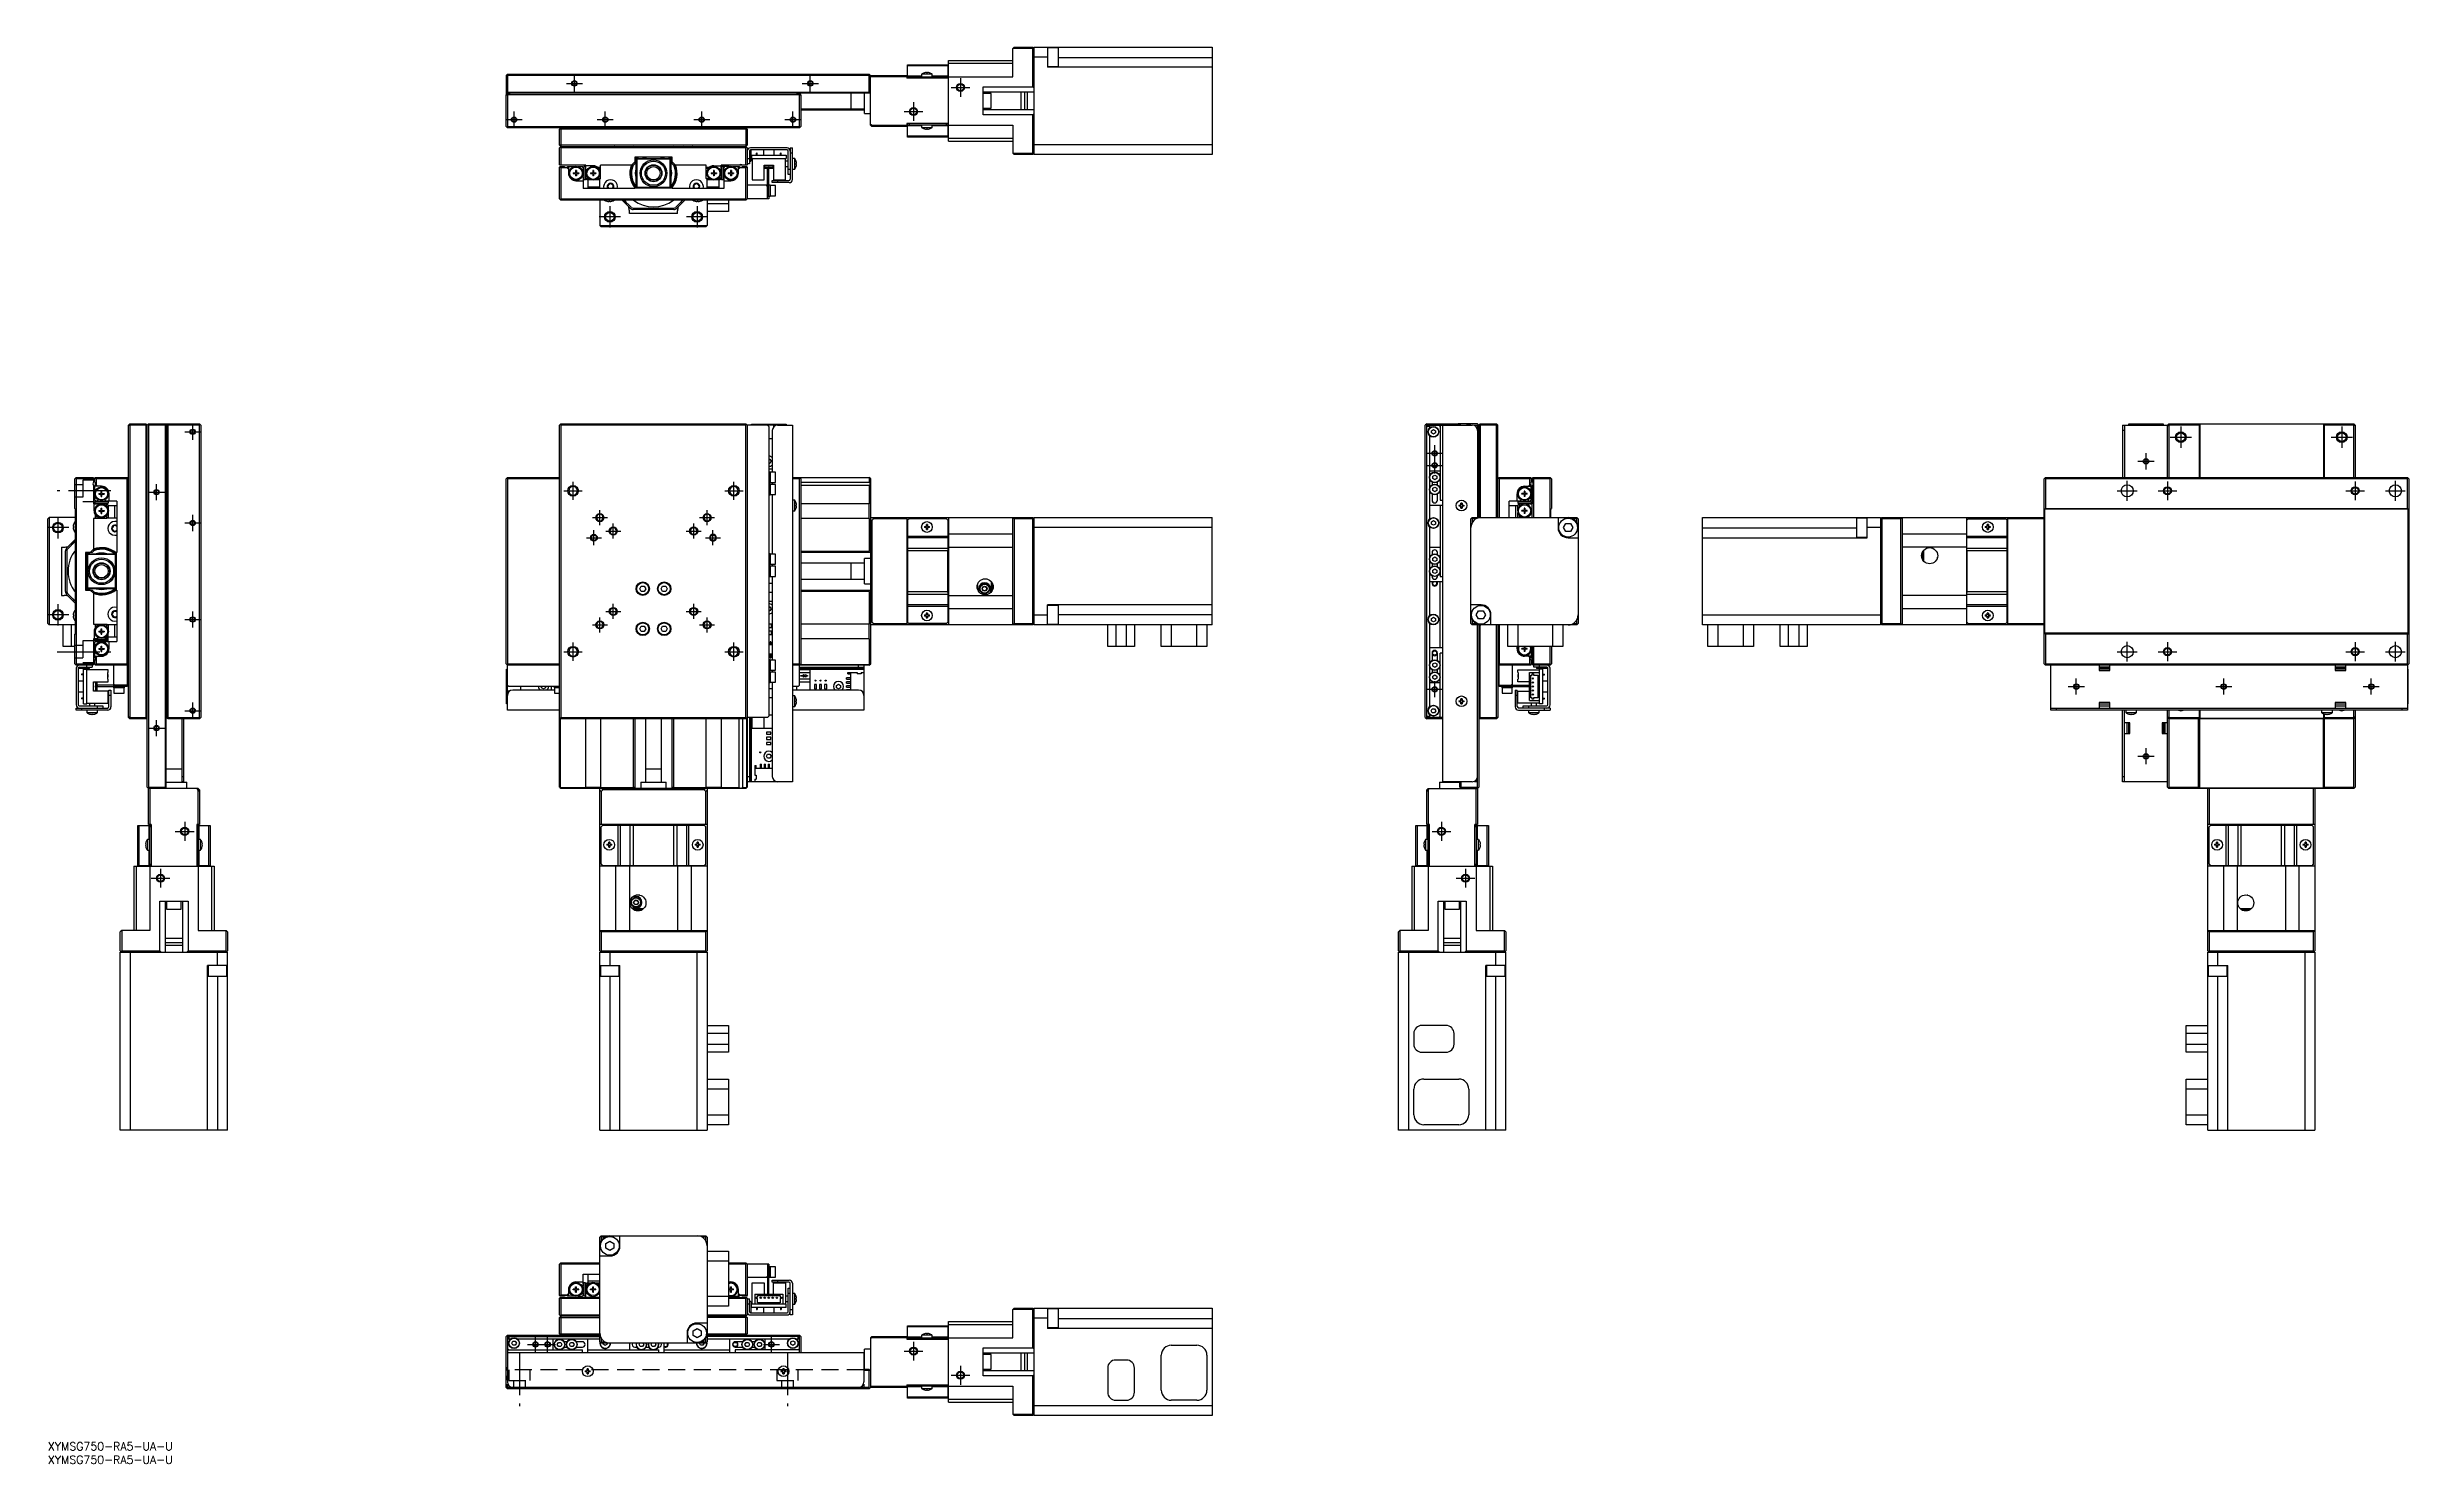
# Model space of a CAD drawing. Extents: x 0 to 880, y -8 to 520.
import ezdxf

# ---------------------------------------------------------------- set-up
doc = ezdxf.new("R2010")
doc.units = 0
doc.header["$LTSCALE"] = 0.5
doc.linetypes.add('CENTER', pattern=[50.8, 31.75, -6.35, 6.35, -6.35])
doc.linetypes.add('DASHED', pattern=[19.05, 12.7, -6.35])
for name, color, linetype in [('MSM_CENTER', 1, 'CENTER'), ('MSM_CONTINUOUS', 7, 'CONTINUOUS'), ('MSM_DASHED', 4, 'DASHED'), ('MSM_NARROW', 5, 'CONTINUOUS'), ('MSM_PART_NUMBER', 7, 'CONTINUOUS')]:
    doc.layers.add(name, color=color, linetype=linetype)
doc.styles.get("Standard").update_dxf_attribs({"font": 'txt.shx', "height": 1, "bigfont": 'bigfont.shx'})

# ---------------------------------------------------------------- blocks, each defined once
blk = doc.blocks.new('*U2')
at = {"layer": 'MSM_PART_NUMBER'}
blk.add_text('XYMSG750-RA5-UA-U', height=3, dxfattribs=at).set_placement((0, -3))
blk = doc.blocks.new('*U3')
at = {"layer": 'MSM_PART_NUMBER'}
blk.add_text('XYMSG750-RA5-UA-U', height=3, dxfattribs=at).set_placement((0, -8))

msp = doc.modelspace()

# ---------------------------------------------------------------- linework, layer by layer
at = {"layer": 'MSM_CENTER'}
for p, q in [((193.34, 506.79), (199.34, 506.79)), ((196.34, 503.79), (196.34, 509.79)), ((281.34, 506.79), (287.34, 506.79)), ((284.34, 503.79), (284.34, 509.79)), ((336.84, 505.29), (343.84, 505.29)), ((340.34, 508.79), (340.34, 501.79)), ((170.84, 493.29), (176.84, 493.29)), ((173.84, 490.29), (173.84, 496.29)), ((204.84, 493.29), (210.84, 493.29)), ((207.84, 490.29), (207.84, 496.29)), ((240.84, 493.29), (246.84, 493.29)), ((243.84, 490.29), (243.84, 496.29)), ((274.84, 493.29), (280.84, 493.29)), ((277.84, 490.29), (277.84, 496.29)), ((319.34, 496.29), (326.34, 496.29)), ((322.84, 499.79), (322.84, 492.79)), ((228.59, 469.73), (228.59, 469.73)), ((209.58, 461.03), (209.58, 453.03)), ((242.1, 461.03), (242.1, 453.03)), ((213.58, 457.03), (205.58, 457.03)), ((246.1, 457.03), (238.1, 457.03)), ((54, 373.86), (54, 379.86)), ((795.49, 378.86), (795.49, 370.86)), ((855.49, 378.86), (855.49, 370.86)), ((51, 376.86), (57, 376.86)), ((517.21, 361.36), (517.21, 371.86)), ((791.49, 374.86), (799.49, 374.86)), ((851.49, 374.86), (859.49, 374.86)), ((514.21, 368.86), (520.21, 368.86)), ((514.21, 364.36), (520.21, 364.36)), ((779.49, 365.86), (785.49, 365.86)), ((782.49, 362.86), (782.49, 368.86)), ((23.5, 354.86), (3.5, 354.86)), ((37.5, 354.36), (43.5, 354.36)), ((40.5, 351.36), (40.5, 357.36)), ((192.44, 354.86), (199.24, 354.86)), ((195.84, 351.46), (195.84, 358.26)), ((252.44, 354.86), (259.24, 354.86)), ((255.84, 351.46), (255.84, 358.26)), ((771.79, 354.86), (779.19, 354.86)), ((775.49, 351.16), (775.49, 358.56)), ((786.99, 354.86), (793.99, 354.86)), ((790.49, 358.36), (790.49, 351.36)), ((856.99, 354.86), (863.99, 354.86)), ((860.49, 358.36), (860.49, 351.36)), ((871.79, 354.86), (879.19, 354.86)), ((875.49, 351.16), (875.49, 358.56)), ((3.74, 345.13), (3.74, 337.13)), ((54, 339.86), (54, 345.86)), ((203.04, 344.86), (208.64, 344.86)), ((205.84, 342.06), (205.84, 347.66)), ((243.04, 344.86), (248.64, 344.86)), ((245.84, 342.06), (245.84, 347.66)), ((7.74, 341.13), (-0.26, 341.13)), ((51, 342.86), (57, 342.86)), ((200.84, 337.36), (206.44, 337.36)), ((203.64, 334.56), (203.64, 340.16)), ((208.04, 339.86), (213.64, 339.86)), ((210.84, 337.06), (210.84, 342.66)), ((238.04, 339.86), (243.64, 339.86)), ((240.84, 337.06), (240.84, 342.66)), ((245.24, 337.36), (250.84, 337.36)), ((248.04, 334.56), (248.04, 340.16)), ((7.74, 308.6), (-0.26, 308.6)), ((3.74, 312.6), (3.74, 304.6)), ((54, 303.86), (54, 309.86)), ((208.04, 309.86), (213.64, 309.86)), ((210.84, 307.06), (210.84, 312.66)), ((238.04, 309.86), (243.64, 309.86)), ((240.84, 307.06), (240.84, 312.66)), ((51, 306.86), (57, 306.86)), ((203.04, 304.86), (208.64, 304.86)), ((205.84, 302.06), (205.84, 307.66)), ((243.04, 304.86), (248.64, 304.86)), ((245.84, 302.06), (245.84, 307.66)), ((3.5, 294.86), (23.5, 294.86)), ((192.44, 294.86), (199.24, 294.86)), ((195.84, 291.46), (195.84, 298.26)), ((252.44, 294.86), (259.24, 294.86)), ((255.84, 291.46), (255.84, 298.26)), ((771.79, 294.86), (779.19, 294.86)), ((775.49, 291.16), (775.49, 298.56)), ((786.99, 294.86), (793.99, 294.86)), ((790.49, 298.36), (790.49, 291.36)), ((856.99, 294.86), (863.99, 294.86)), ((860.49, 298.36), (860.49, 291.36)), ((871.79, 294.86), (879.19, 294.86)), ((875.49, 291.16), (875.49, 298.56)), ((517.21, 277.86), (517.21, 283.86)), ((753.49, 281.86), (759.49, 281.86)), ((756.49, 278.86), (756.49, 284.86)), ((808.49, 281.86), (814.49, 281.86)), ((811.49, 278.86), (811.49, 284.86)), ((863.49, 281.86), (869.49, 281.86)), ((866.49, 278.86), (866.49, 284.86)), ((54, 269.86), (54, 275.86)), ((514.21, 280.86), (520.21, 280.86)), ((37.5, 266.36), (43.5, 266.36)), ((40.5, 263.36), (40.5, 269.36)), ((51, 272.86), (57, 272.86)), ((779.49, 255.86), (785.49, 255.86)), ((782.49, 252.86), (782.49, 258.86)), ((51, 231.36), (51, 224.36)), ((519.71, 231.36), (519.71, 224.36)), ((47.5, 227.86), (54.5, 227.86)), ((516.21, 227.86), (523.21, 227.86)), ((42, 213.86), (42, 206.86)), ((528.71, 213.86), (528.71, 206.86)), ((38.5, 210.36), (45.5, 210.36)), ((525.21, 210.36), (532.21, 210.36)), ((178.84, 36.5), (189.34, 36.5)), ((181.84, 33.5), (181.84, 39.5)), ((186.34, 33.5), (186.34, 39.5)), ((266.84, 36.5), (272.84, 36.5)), ((269.84, 33.5), (269.84, 39.5)), ((322.84, 37.5), (322.84, 30.5)), ((175.84, 33.5), (175.84, 13.5)), ((275.84, 33.5), (275.84, 13.5)), ((319.34, 34), (326.34, 34)), ((340.34, 28.5), (340.34, 21.5)), ((336.84, 25), (343.84, 25))]:
    msp.add_line(p, q, dxfattribs=at)
at = {"layer": 'MSM_CONTINUOUS'}
for p, q in [((360.34, 520.29), (359.84, 519.79)), ((367.34, 519.79), (359.84, 519.79)), ((359.84, 509.29), (359.84, 519.79)), ((360.34, 520.29), (367.34, 520.29)), ((367.84, 519.79), (367.34, 520.29)), ((367.34, 519.79), (367.59, 520.04)), ((367.34, 505.54), (367.34, 519.79)), ((367.84, 480.29), (367.84, 520.29)), ((367.84, 520.29), (434.24, 520.29)), ((372.84, 520.29), (372.84, 512.81)), ((376.84, 520.06), (372.84, 520.06)), ((376.84, 513.06), (376.84, 520.06)), ((434.24, 520.29), (434.24, 480.29)), ((320.64, 508.79), (320.64, 513.79)), ((320.64, 513.79), (335.64, 513.79)), ((335.64, 513.36), (320.64, 513.36)), ((327.64, 510.75), (327.64, 510.88)), ((328.04, 510.88), (328.04, 510.75)), ((335.64, 513.79), (335.64, 508.79)), ((335.84, 515.29), (359.84, 515.29)), ((335.84, 485.29), (335.84, 515.29)), ((335.84, 514.29), (359.84, 514.29)), ((372.84, 516.59), (367.84, 516.59)), ((372.84, 513.06), (376.84, 513.06)), ((434.24, 512.81), (372.84, 512.81)), ((376.84, 516.51), (434.24, 516.51)), ((170.84, 509.79), (171.34, 510.29)), ((170.84, 509.79), (170.84, 502.59)), ((306.44, 503.29), (170.84, 503.29)), ((172.24, 503.09), (170.84, 503.09)), ((171.24, 502.69), (170.84, 502.29)), ((170.94, 502.49), (170.84, 502.59)), ((170.84, 490.79), (170.84, 502.29)), ((170.94, 502.39), (170.94, 502.59)), ((171.09, 510.04), (171.34, 509.79)), ((171.34, 503.49), (171.14, 503.29)), ((171.94, 502.89), (171.24, 502.89)), ((171.24, 502.89), (171.24, 502.69)), ((171.34, 502.79), (171.24, 502.69)), ((171.34, 502.59), (171.24, 502.69)), ((171.34, 510.29), (306.34, 510.29)), ((306.34, 509.79), (171.34, 509.79)), ((171.34, 509.79), (171.34, 503.49)), ((171.34, 503.49), (306.34, 503.49)), ((171.34, 502.79), (280.34, 502.79)), ((171.34, 502.59), (171.34, 490.79)), ((280.34, 502.59), (171.34, 502.59)), ((171.94, 502.79), (171.94, 502.89)), ((172.24, 502.79), (172.24, 503.09)), ((279.44, 502.79), (279.44, 503.19)), ((306.34, 503.19), (279.44, 503.19)), ((280.44, 502.89), (279.74, 502.89)), ((279.74, 502.89), (279.74, 502.79)), ((280.44, 502.69), (280.34, 502.79)), ((280.44, 502.69), (280.34, 502.59)), ((280.34, 490.79), (280.34, 502.59)), ((280.44, 502.69), (280.44, 502.89)), ((280.84, 502.29), (280.44, 502.69)), ((280.74, 502.59), (280.74, 502.39)), ((280.84, 502.29), (280.84, 490.79)), ((299.54, 497.29), (299.54, 503.19)), ((304.54, 495.54), (304.54, 503.19)), ((306.84, 509.79), (306.34, 510.29)), ((306.34, 509.79), (306.59, 510.04)), ((306.34, 503.49), (306.34, 509.79)), ((306.49, 503.34), (306.34, 503.49)), ((306.34, 503.19), (306.44, 503.29)), ((306.44, 503.29), (306.84, 503.69)), ((306.84, 509.79), (320.34, 509.79)), ((306.84, 491.29), (306.84, 509.79)), ((320.34, 509.29), (306.84, 509.29)), ((320.34, 509.79), (320.34, 508.79)), ((335.84, 508.79), (320.34, 508.79)), ((320.64, 509.59), (325.84, 509.59)), ((320.64, 509.29), (335.64, 509.29)), ((321.14, 509.29), (321.14, 508.79)), ((329.84, 510.19), (325.84, 510.19)), ((325.84, 510.19), (325.84, 509.29)), ((326.91, 510.75), (326.89, 510.75)), ((328.04, 510.75), (327.64, 510.75)), ((328.79, 510.75), (328.77, 510.75)), ((329.84, 509.29), (329.84, 510.19)), ((329.84, 509.59), (335.64, 509.59)), ((335.14, 508.79), (335.14, 509.29)), ((335.84, 509.29), (359.84, 509.29)), ((348.84, 505.54), (367.34, 505.54)), ((348.84, 495.04), (348.84, 505.54)), ((367.84, 503.54), (348.84, 503.54)), ((351.84, 503.04), (348.84, 503.04)), ((351.84, 497.54), (351.84, 503.04)), ((362.84, 503.54), (362.84, 497.04)), ((364.34, 497.04), (364.34, 503.54)), ((365.34, 497.04), (365.34, 503.54)), ((367.84, 505.04), (367.34, 505.54)), ((280.84, 497.29), (304.54, 497.29)), ((304.34, 496.79), (280.84, 496.79)), ((302.34, 496.79), (302.34, 497.29)), ((304.34, 497.29), (304.34, 496.79)), ((304.54, 495.54), (306.84, 495.54)), ((348.84, 497.54), (351.84, 497.54)), ((348.84, 497.04), (367.84, 497.04)), ((367.34, 495.04), (348.84, 495.04)), ((367.34, 495.04), (367.84, 495.54)), ((367.34, 480.79), (367.34, 495.04)), ((170.84, 490.79), (171.34, 490.29)), ((171.09, 490.54), (171.34, 490.79)), ((171.34, 490.79), (280.34, 490.79)), ((280.34, 490.29), (171.34, 490.29)), ((190.84, 489.79), (191.34, 490.29)), ((260.84, 489.79), (190.84, 489.79)), ((190.84, 483.79), (190.84, 489.79)), ((191.34, 489.79), (191.55, 490.29)), ((191.34, 489.79), (191.34, 483.29)), ((202.64, 489.99), (202.34, 490.29)), ((202.64, 489.99), (248.74, 489.99)), ((205.84, 489.99), (205.84, 490.29)), ((245.84, 489.99), (245.84, 490.29)), ((249.04, 490.29), (248.74, 489.99)), ((249.04, 489.99), (249.04, 489.79)), ((260.13, 490.29), (260.34, 489.79)), ((260.84, 489.79), (260.34, 490.29)), ((260.34, 489.79), (260.34, 483.29)), ((260.84, 489.79), (260.84, 483.79)), ((280.34, 490.79), (280.59, 490.54)), ((280.34, 490.29), (280.84, 490.79)), ((306.84, 491.6), (307.45, 491.29)), ((307.34, 490.79), (306.84, 491.29)), ((320.34, 490.79), (307.34, 490.79)), ((307.45, 491.29), (320.34, 491.29)), ((307.45, 491.29), (307.95, 490.79)), ((335.84, 491.79), (320.34, 491.79)), ((320.34, 491.79), (320.34, 490.79)), ((320.64, 486.79), (320.64, 491.79)), ((335.64, 491.29), (320.64, 491.29)), ((325.84, 491), (320.64, 491)), ((320.64, 487.23), (335.64, 487.23)), ((335.64, 486.79), (320.64, 486.79)), ((321.14, 491.79), (321.14, 491.29)), ((325.84, 491.29), (325.84, 490.4)), ((325.84, 490.4), (329.84, 490.4)), ((326.89, 489.84), (326.91, 489.84)), ((327.64, 489.84), (328.04, 489.84)), ((327.64, 489.71), (327.64, 489.84)), ((328.04, 489.84), (328.04, 489.71)), ((328.77, 489.84), (328.79, 489.84)), ((329.84, 490.4), (329.84, 491.29)), ((335.64, 491), (329.84, 491)), ((335.14, 491.29), (335.14, 491.79)), ((335.64, 491.79), (335.64, 486.79)), ((335.84, 491.29), (359.84, 491.29)), ((359.84, 486.29), (335.84, 486.29)), ((335.84, 485.29), (359.84, 485.29)), ((359.84, 491.29), (359.84, 480.79)), ((190.84, 483.79), (191.34, 483.29)), ((260.84, 483.79), (190.84, 483.79)), ((190.84, 482.79), (191.34, 483.29)), ((190.84, 476.49), (190.84, 482.79)), ((191.04, 476.29), (190.84, 476.49)), ((191.04, 475.79), (190.84, 475.59)), ((191.34, 475.29), (190.94, 475.69)), ((200.64, 476.29), (191.04, 476.29)), ((191.04, 475.79), (192.58, 475.79)), ((191.09, 483.04), (191.34, 482.79)), ((191.34, 483.29), (260.34, 483.29)), ((191.34, 482.79), (191.34, 476.29)), ((260.34, 482.79), (191.34, 482.79)), ((194.14, 475.65), (193.64, 475.29)), ((193.9, 475.79), (196.23, 475.79)), ((194.14, 475.79), (194.14, 473.29)), ((197.65, 475.79), (199.34, 475.79)), ((199.64, 475.49), (199.34, 475.79)), ((199.84, 475.79), (199.84, 470.79)), ((200.44, 475.79), (199.84, 475.79)), ((200.44, 475.79), (200.44, 470.79)), ((200.64, 474.84), (200.64, 476.29)), ((203.34, 476.09), (200.64, 476.09)), ((202.74, 482.99), (202.44, 483.29)), ((202.74, 482.99), (248.94, 482.99)), ((205.84, 482.99), (205.84, 483.29)), ((218.34, 476.29), (206.14, 476.29)), ((206.14, 471.29), (206.14, 476.29)), ((211.34, 483.19), (207.34, 483.19)), ((207.34, 483.19), (207.34, 482.99)), ((211.34, 482.99), (211.34, 483.19)), ((213.83, 482.99), (214.13, 483.29)), ((214.84, 483.29), (214.54, 482.99)), ((217.63, 476.29), (218.84, 477.5)), ((218.84, 476.79), (218.34, 476.29)), ((232.84, 479.29), (218.84, 479.29)), ((218.84, 479.29), (218.84, 476.79)), ((219.34, 477.99), (219.64, 478.29)), ((219.34, 468.59), (219.34, 477.99)), ((219.84, 478.49), (219.64, 478.29)), ((219.64, 478.29), (219.64, 468.29)), ((219.84, 478.49), (220.14, 478.79)), ((231.84, 478.49), (219.84, 478.49)), ((220.14, 478.79), (231.54, 478.79)), ((231.54, 478.79), (231.84, 478.49)), ((232.04, 478.29), (231.84, 478.49)), ((232.04, 468.29), (232.04, 478.29)), ((232.04, 478.29), (232.34, 477.99)), ((232.34, 477.99), (232.34, 468.59)), ((232.84, 476.79), (232.84, 479.29)), ((232.84, 477.5), (234.05, 476.29)), ((233.34, 476.29), (232.84, 476.79)), ((245.54, 476.29), (233.34, 476.29)), ((237.14, 482.99), (236.84, 483.29)), ((237.55, 483.29), (237.85, 482.99)), ((244.34, 483.19), (240.34, 483.19)), ((240.34, 483.19), (240.34, 482.99)), ((244.34, 482.99), (244.34, 483.19)), ((245.54, 471.29), (245.54, 476.29)), ((245.84, 482.99), (245.84, 483.29)), ((248.34, 476.09), (251.04, 476.09)), ((249.24, 483.29), (248.94, 482.99)), ((260.64, 476.29), (251.04, 476.29)), ((251.04, 474.84), (251.04, 476.29)), ((254.03, 475.79), (251.04, 475.79)), ((251.24, 475.79), (251.24, 470.79)), ((251.84, 475.79), (251.84, 470.79)), ((252.34, 475.79), (252.04, 475.49)), ((253.84, 476.29), (253.84, 475.79)), ((255.45, 475.79), (257.78, 475.79)), ((257.54, 473.29), (257.54, 475.79)), ((258.04, 475.29), (257.54, 475.65)), ((259.1, 475.79), (260.64, 475.79)), ((260.84, 483.79), (260.34, 483.29)), ((260.34, 483.29), (260.84, 482.79)), ((260.34, 482.79), (260.59, 483.04)), ((260.34, 476.29), (260.34, 482.79)), ((260.74, 475.69), (260.34, 475.29)), ((260.84, 476.49), (260.64, 476.29)), ((260.64, 475.79), (260.84, 475.59)), ((260.84, 482.79), (260.84, 476.49)), ((260.84, 478.79), (261.64, 478.79)), ((261.64, 476.79), (260.84, 476.79)), ((261.64, 481.59), (261.64, 476.79)), ((261.64, 477.79), (262.14, 477.79)), ((262.14, 481.79), (261.69, 481.79)), ((275.64, 482.79), (262.04, 482.79)), ((275.64, 481.99), (262.04, 481.99)), ((262.14, 481.79), (262.14, 477.79)), ((262.34, 479.99), (262.34, 478.79)), ((262.34, 479.99), (275.34, 479.99)), ((262.34, 478.79), (275.34, 478.79)), ((262.59, 478.79), (262.59, 470.79)), ((264.47, 480.79), (264.22, 480.79)), ((264.22, 479.99), (264.22, 480.79)), ((264.47, 479.99), (264.47, 480.79)), ((266.84, 481.99), (266.84, 479.99)), ((267.09, 470.79), (267.09, 476.29)), ((267.09, 476.29), (270.59, 476.29)), ((270.59, 476.29), (270.59, 470.79)), ((270.84, 479.99), (270.84, 481.99)), ((273.47, 480.79), (273.22, 480.79)), ((273.22, 479.99), (273.22, 480.79)), ((273.47, 479.99), (273.47, 480.79)), ((275.09, 470.79), (275.09, 478.79)), ((276.04, 477.79), (275.09, 477.79)), ((275.09, 475.79), (276.04, 475.79)), ((275.34, 479.99), (275.34, 478.79)), ((276.04, 472.79), (276.04, 481.59)), ((276.84, 482.79), (277.64, 482.79)), ((276.84, 482.79), (276.84, 471.09)), ((277.64, 480.79), (276.84, 480.79)), ((277.64, 470.99), (277.64, 482.79)), ((278.54, 478.79), (277.64, 478.79)), ((278.54, 474.79), (278.54, 478.79)), ((279.1, 477.72), (279.1, 477.74)), ((279.1, 476.99), (279.23, 476.99)), ((279.1, 476.59), (279.1, 476.99)), ((279.23, 476.59), (279.1, 476.59)), ((279.1, 475.84), (279.1, 475.87)), ((359.84, 480.79), (367.34, 480.79)), ((359.84, 480.79), (360.34, 480.29)), ((367.34, 480.29), (360.34, 480.29)), ((367.59, 480.54), (367.34, 480.79)), ((367.34, 480.29), (367.84, 480.79)), ((367.84, 483.99), (434.24, 483.99)), ((434.24, 480.29), (367.84, 480.29)), ((190.84, 463.79), (190.84, 475.59)), ((191.34, 475.29), (191.34, 463.79)), ((193.64, 475.29), (191.34, 475.29)), ((193.64, 475.29), (194.14, 474.79)), ((195.94, 473.44), (196.74, 473.44)), ((195.94, 473.44), (195.94, 473.15)), ((195.94, 473.15), (196.74, 473.15)), ((196.47, 473.44), (196.47, 473.15)), ((196.8, 474.29), (196.8, 473.5)), ((197.09, 474.29), (196.8, 474.29)), ((196.8, 473.76), (197.09, 473.76)), ((196.8, 473.09), (196.8, 472.29)), ((196.8, 472.82), (197.09, 472.82)), ((197.09, 472.29), (196.8, 472.29)), ((196.94, 470.49), (199.64, 470.49)), ((197.09, 474.29), (197.09, 473.5)), ((197.09, 473.09), (197.09, 472.29)), ((197.15, 473.44), (197.94, 473.44)), ((197.15, 473.15), (197.94, 473.15)), ((197.41, 473.15), (197.41, 473.44)), ((197.94, 473.44), (197.94, 473.15)), ((199.38, 474.7), (199.64, 474.85)), ((199.64, 471.74), (199.38, 471.89)), ((199.64, 475.49), (199.64, 474.85)), ((199.64, 471.74), (199.64, 467.59)), ((218.84, 467.59), (199.64, 467.59)), ((200.44, 470.79), (199.84, 470.79)), ((200.64, 474.84), (201.02, 474.62)), ((200.78, 471.83), (200.64, 471.75)), ((200.64, 471.29), (200.64, 471.75)), ((200.64, 471.29), (201.14, 470.79)), ((200.64, 471.29), (201.68, 471.29)), ((202.63, 470.79), (201.14, 470.79)), ((201.39, 470.79), (201.39, 467.59)), ((201.39, 468.29), (205.89, 468.29)), ((202.34, 473.44), (202.34, 473.15)), ((202.34, 473.44), (203.14, 473.44)), ((202.34, 473.15), (203.14, 473.15)), ((202.87, 473.44), (202.87, 473.15)), ((203.49, 474.29), (203.2, 474.29)), ((203.2, 474.29), (203.2, 473.5)), ((203.2, 473.76), (203.49, 473.76)), ((203.2, 473.09), (203.2, 472.29)), ((203.2, 472.82), (203.49, 472.82)), ((203.49, 472.29), (203.2, 472.29)), ((203.49, 474.29), (203.49, 473.5)), ((203.49, 473.09), (203.49, 472.29)), ((203.55, 473.44), (204.34, 473.44)), ((203.55, 473.15), (204.34, 473.15)), ((203.81, 473.15), (203.81, 473.44)), ((205.89, 470.79), (204.05, 470.79)), ((204.34, 473.44), (204.34, 473.15)), ((204.94, 475.59), (206.14, 475.59)), ((205, 471.29), (206.14, 471.29)), ((206.14, 475.09), (205.49, 475.09)), ((205.64, 470.79), (206.14, 471.29)), ((205.84, 470.79), (205.84, 470.99)), ((205.89, 467.59), (205.89, 470.79)), ((218.84, 467.59), (218.84, 467.79)), ((232.84, 467.79), (218.84, 467.79)), ((219.64, 468.29), (219.34, 468.59)), ((219.64, 468.29), (219.84, 468.09)), ((219.84, 468.09), (231.84, 468.09)), ((220.14, 467.79), (219.84, 468.09)), ((222.68, 470.09), (222.87, 470.09)), ((223.09, 469.87), (222.87, 470.09)), ((223.09, 469.87), (222.92, 469.87)), ((223.09, 469.73), (223.09, 469.87)), ((228.82, 470.09), (228.59, 469.87)), ((228.76, 469.87), (228.59, 469.87)), ((228.59, 469.87), (228.59, 469.73)), ((228.59, 469.73), (228.59, 469.73)), ((228.82, 470.09), (229, 470.09)), ((231.84, 468.09), (231.54, 467.79)), ((231.84, 468.09), (232.04, 468.29)), ((232.34, 468.59), (232.04, 468.29)), ((232.84, 467.59), (232.84, 467.79)), ((252.04, 467.59), (232.84, 467.59)), ((245.54, 475.59), (246.74, 475.59)), ((246.2, 475.09), (245.54, 475.09)), ((245.54, 471.29), (246.68, 471.29)), ((245.54, 471.29), (246.04, 470.79)), ((247.63, 470.79), (245.79, 470.79)), ((245.79, 470.79), (245.79, 467.59)), ((245.79, 468.29), (250.29, 468.29)), ((245.84, 470.79), (245.84, 470.99)), ((247.34, 473.44), (247.34, 473.15)), ((247.34, 473.44), (248.14, 473.44)), ((247.34, 473.15), (248.14, 473.15)), ((247.87, 473.44), (247.87, 473.15)), ((248.2, 474.29), (248.2, 473.5)), ((248.49, 474.29), (248.2, 474.29)), ((248.2, 473.76), (248.49, 473.76)), ((248.2, 473.09), (248.2, 472.29)), ((248.2, 472.82), (248.49, 472.82)), ((248.49, 472.29), (248.2, 472.29)), ((248.49, 474.29), (248.49, 473.5)), ((248.49, 473.09), (248.49, 472.29)), ((248.55, 473.44), (249.34, 473.44)), ((248.55, 473.15), (249.34, 473.15)), ((248.81, 473.15), (248.81, 473.44)), ((250.54, 470.79), (249.05, 470.79)), ((249.34, 473.44), (249.34, 473.15)), ((250, 471.29), (251.04, 471.29)), ((250.29, 467.59), (250.29, 470.79)), ((250.54, 470.79), (251.04, 471.29)), ((251.04, 474.84), (250.66, 474.62)), ((251.24, 470.99), (250.74, 470.99)), ((250.9, 471.83), (251.04, 471.75)), ((251.04, 471.29), (251.04, 471.75)), ((251.84, 470.79), (251.24, 470.79)), ((252.04, 470.99), (251.84, 470.99)), ((252.04, 474.85), (252.04, 475.49)), ((252.3, 474.7), (252.04, 474.85)), ((252.04, 471.74), (252.3, 471.89)), ((252.04, 471.74), (252.04, 467.59)), ((252.04, 470.49), (254.74, 470.49)), ((253.74, 473.44), (254.54, 473.44)), ((253.74, 473.44), (253.74, 473.15)), ((253.74, 473.15), (254.54, 473.15)), ((254.27, 473.44), (254.27, 473.15)), ((254.6, 474.29), (254.6, 473.5)), ((254.89, 474.29), (254.6, 474.29)), ((254.6, 473.76), (254.89, 473.76)), ((254.6, 473.09), (254.6, 472.29)), ((254.6, 472.82), (254.89, 472.82)), ((254.89, 472.29), (254.6, 472.29)), ((254.89, 474.29), (254.89, 473.5)), ((254.89, 473.09), (254.89, 472.29)), ((254.95, 473.44), (255.74, 473.44)), ((254.95, 473.15), (255.74, 473.15)), ((255.21, 473.15), (255.21, 473.44)), ((255.74, 473.44), (255.74, 473.15)), ((257.54, 474.79), (258.04, 475.29)), ((260.34, 475.29), (258.04, 475.29)), ((260.34, 463.79), (260.34, 475.29)), ((260.84, 475.59), (260.84, 463.79)), ((269.34, 468.79), (260.84, 468.79)), ((262.59, 470.79), (267.09, 470.79)), ((270.59, 475.59), (267.09, 475.59)), ((270.59, 475.09), (267.09, 475.09)), ((267.84, 468.79), (268.34, 468.29)), ((268.34, 474.79), (268.84, 474.79)), ((268.34, 463.79), (268.34, 474.79)), ((268.84, 464.79), (268.84, 474.79)), ((269.34, 468.79), (269.34, 464.79)), ((271.34, 468.69), (269.34, 468.69)), ((270.14, 469.79), (270.14, 470.59)), ((270.14, 470.59), (276.34, 470.59)), ((276.44, 469.79), (270.14, 469.79)), ((270.59, 470.79), (271.59, 470.79)), ((271.34, 464.89), (271.34, 468.69)), ((271.59, 470.79), (271.59, 470.89)), ((271.59, 470.89), (274.09, 470.89)), ((272.14, 470.59), (272.14, 469.79)), ((272.39, 470.89), (272.39, 470.79)), ((272.39, 470.79), (273.29, 470.79)), ((272.77, 470.89), (272.77, 470.79)), ((272.92, 470.89), (272.92, 470.79)), ((273.29, 470.89), (273.29, 470.79)), ((274.09, 470.79), (274.09, 470.89)), ((274.09, 470.79), (275.09, 470.79)), ((276.04, 474.79), (276.84, 474.79)), ((276.84, 472.79), (276.04, 472.79)), ((277.64, 474.79), (278.54, 474.79)), ((190.84, 463.79), (191.34, 463.29)), ((191.09, 463.54), (191.34, 463.79)), ((191.34, 463.79), (260.34, 463.79)), ((260.34, 463.29), (191.34, 463.29)), ((205.84, 463.29), (205.84, 453.79)), ((208.39, 462.84), (208.41, 462.84)), ((209.14, 462.84), (209.54, 462.84)), ((209.14, 462.71), (209.14, 462.84)), ((209.54, 462.84), (209.54, 462.71)), ((210.27, 462.84), (210.29, 462.84)), ((217.19, 460.23), (214.13, 463.29)), ((214.84, 463.29), (217.55, 460.59)), ((216.84, 458.29), (216.84, 459.29)), ((234.84, 458.29), (216.84, 458.29)), ((218.25, 460.29), (233.43, 460.29)), ((233.43, 459.79), (218.25, 459.79)), ((234.13, 460.59), (236.84, 463.29)), ((237.55, 463.29), (234.49, 460.23)), ((234.84, 458.29), (234.84, 459.29)), ((241.39, 462.84), (241.41, 462.84)), ((242.14, 462.84), (242.54, 462.84)), ((242.14, 462.71), (242.14, 462.84)), ((242.54, 462.84), (242.54, 462.71)), ((243.27, 462.84), (243.29, 462.84)), ((245.84, 463.29), (245.84, 453.79)), ((245.84, 461.99), (253.84, 461.99)), ((253.84, 458.99), (245.84, 458.99)), ((253.84, 463.29), (253.84, 458.99)), ((260.84, 463.79), (260.34, 463.29)), ((260.34, 463.79), (260.59, 463.54)), ((268.84, 463.79), (260.84, 463.79)), ((268.34, 464.79), (269.34, 464.79)), ((268.84, 464.79), (268.84, 463.79)), ((269.34, 464.89), (271.34, 464.89)), ((206.34, 453.29), (205.84, 453.79)), ((205.84, 453.79), (245.84, 453.79)), ((245.34, 453.29), (206.34, 453.29)), ((245.84, 453.79), (245.34, 453.29)), ((30.5, 379.86), (30, 379.36)), ((30.5, 379.36), (30, 379.15)), ((30, 270.36), (30, 379.36)), ((30.5, 379.86), (30.5, 269.86)), ((30.5, 379.86), (36.5, 379.86)), ((37, 379.36), (30.5, 379.36)), ((36.5, 379.86), (36.5, 269.86)), ((36.5, 379.86), (37, 379.36)), ((37.5, 379.86), (37, 379.36)), ((37, 244.36), (37, 379.36)), ((37.5, 379.36), (37.25, 379.61)), ((37.5, 379.86), (44.7, 379.86)), ((43.8, 379.36), (37.5, 379.36)), ((37.5, 379.36), (37.5, 244.36)), ((44, 379.56), (43.8, 379.36)), ((43.8, 244.36), (43.8, 379.36)), ((44, 379.86), (44, 244.26)), ((44.2, 378.46), (44.2, 379.86)), ((44.4, 379.46), (44.4, 378.76)), ((44.6, 379.46), (44.4, 379.46)), ((44.4, 378.76), (44.5, 378.76)), ((45, 379.86), (44.5, 379.36)), ((44.5, 270.36), (44.5, 379.36)), ((44.6, 379.46), (44.7, 379.36)), ((44.7, 379.86), (44.8, 379.76)), ((44.7, 379.76), (44.9, 379.76)), ((56.5, 379.36), (44.7, 379.36)), ((44.7, 379.36), (44.7, 270.36)), ((45, 379.86), (56.5, 379.86)), ((57, 379.36), (56.5, 379.86)), ((56.5, 379.36), (56.75, 379.61)), ((56.5, 270.36), (56.5, 379.36)), ((57, 379.36), (57, 270.36)), ((190.84, 379.36), (191.34, 379.86)), ((190.84, 244.36), (190.84, 379.36)), ((191.34, 379.36), (191.09, 379.61)), ((191.34, 379.86), (260.34, 379.86)), ((191.34, 379.36), (191.34, 270.36)), ((260.34, 379.36), (191.34, 379.36)), ((260.34, 379.86), (260.84, 379.36)), ((260.59, 379.61), (260.34, 379.36)), ((260.34, 270.36), (260.34, 379.36)), ((271.59, 379.36), (260.84, 379.36)), ((260.84, 379.36), (260.84, 244.36)), ((262.34, 379.36), (262.34, 379.66)), ((262.34, 379.66), (275.34, 379.66)), ((268.84, 378.86), (268.34, 379.36)), ((268.84, 378.86), (268.84, 270.86)), ((270.59, 379.36), (270.59, 378.63)), ((271.59, 379.28), (271.59, 379.36)), ((272.14, 379.36), (277.64, 379.36)), ((275.34, 379.66), (275.34, 379.36)), ((277.64, 379.36), (277.64, 246.36)), ((514.21, 379.86), (513.71, 379.36)), ((513.71, 270.36), (513.71, 379.36)), ((513.96, 379.61), (514.21, 379.36)), ((514.21, 379.86), (525.71, 379.86)), ((514.21, 270.36), (514.21, 379.36)), ((514.21, 379.36), (531.21, 379.36)), ((515.21, 378.86), (514.21, 378.86)), ((515.21, 379.36), (515.21, 378.18)), ((518.71, 379.36), (519.21, 378.86)), ((519.21, 379.36), (519.21, 351.36)), ((520.21, 246.36), (520.21, 379.36)), ((526.21, 379.36), (525.71, 379.86)), ((525.81, 379.76), (526.01, 379.76)), ((525.91, 379.76), (526.01, 379.86)), ((533.21, 379.86), (526.01, 379.86)), ((526.01, 379.36), (526.11, 379.46)), ((526.31, 379.46), (526.11, 379.46)), ((526.31, 379.36), (526.31, 379.46)), ((526.51, 379.36), (526.51, 379.86)), ((526.71, 379.36), (526.71, 379.86)), ((526.91, 379.36), (526.71, 379.56)), ((530.41, 379.66), (529.21, 379.66)), ((529.21, 379.66), (529.21, 379.36)), ((530.41, 379.66), (530.41, 379.36)), ((532.01, 379.36), (533.21, 379.36)), ((532.01, 379.19), (532.01, 379.36)), ((533.21, 379.86), (533.71, 379.36)), ((533.46, 379.61), (533.21, 379.36)), ((533.21, 379.36), (533.21, 344.86)), ((534.21, 379.86), (533.71, 379.36)), ((540.21, 379.36), (533.71, 379.36)), ((533.71, 379.36), (533.71, 344.86)), ((534.21, 379.86), (540.21, 379.86)), ((534.21, 379.86), (534.21, 344.86)), ((540.21, 344.86), (540.21, 379.86)), ((540.71, 379.36), (540.21, 379.86)), ((540.21, 379.36), (540.71, 379.15)), ((540.71, 344.86), (540.71, 379.36)), ((773.69, 379.36), (790.49, 379.36)), ((773.69, 379.36), (773.69, 359.86)), ((774.49, 379.36), (774.49, 359.86)), ((788.99, 379.66), (775.99, 379.66)), ((775.99, 379.66), (775.99, 379.36)), ((788.99, 379.36), (788.99, 379.66)), ((790.49, 379.36), (790.99, 379.86)), ((790.49, 379.36), (790.99, 379.15)), ((790.49, 359.86), (790.49, 379.36)), ((790.99, 379.86), (859.99, 379.86)), ((791.2, 379.36), (790.99, 379.86)), ((791.2, 379.36), (790.99, 379.15)), ((790.99, 379.15), (790.99, 359.86)), ((802.29, 379.36), (791.2, 379.36)), ((802.29, 379.66), (802.29, 379.86)), ((802.29, 379.36), (802.59, 379.66)), ((802.29, 379.36), (802.29, 359.86)), ((848.69, 379.66), (802.59, 379.66)), ((802.59, 379.66), (802.59, 359.86)), ((848.69, 379.66), (848.99, 379.36)), ((848.69, 379.66), (848.69, 359.86)), ((859.78, 379.36), (848.99, 379.36)), ((848.99, 379.36), (848.99, 359.86)), ((859.99, 379.86), (859.78, 379.36)), ((859.99, 379.15), (859.78, 379.36)), ((859.99, 379.86), (860.49, 379.36)), ((860.49, 379.36), (859.99, 379.15)), ((859.99, 359.86), (859.99, 379.15)), ((860.49, 379.36), (860.49, 359.86)), ((44.5, 378.46), (44.2, 378.46)), ((268.84, 374.36), (270.14, 374.36)), ((270.14, 377.36), (270.14, 361.76)), ((515.21, 375.54), (515.21, 344.18)), ((515.96, 377.29), (516.71, 377.73)), ((515.96, 376.43), (515.96, 377.29)), ((516.71, 376), (515.96, 376.43)), ((516.71, 377.73), (517.46, 377.29)), ((517.46, 376.43), (516.71, 376)), ((517.46, 377.29), (517.46, 376.43)), ((774.49, 377.36), (773.69, 377.36)), ((268.84, 366.61), (269.27, 366.61)), ((269.27, 365.11), (268.84, 365.11)), ((270.14, 362.96), (268.84, 362.96)), ((269.34, 361.86), (268.84, 361.86)), ((269.27, 366.61), (269.71, 365.86)), ((269.71, 365.86), (269.27, 365.11)), ((269.34, 361.86), (269.34, 357.86)), ((271.34, 361.76), (269.34, 361.76)), ((271.34, 357.96), (271.34, 361.76)), ((515.21, 362.36), (519.21, 362.36)), ((10, 359.36), (10.5, 359.86)), ((10, 348.26), (10, 359.36)), ((10.5, 359.36), (10.25, 359.61)), ((10.5, 359.86), (16.8, 359.86)), ((10.5, 359.36), (10.5, 290.36)), ((17, 359.36), (10.5, 359.36)), ((16.8, 359.86), (17, 359.66)), ((17, 359.66), (17, 358.12)), ((17, 356.8), (17, 350.06)), ((17.5, 359.66), (17.7, 359.86)), ((17.5, 358.12), (17.5, 359.66)), ((17.5, 354.48), (17.5, 356.8)), ((20, 356.56), (17.5, 356.56)), ((17.5, 351.36), (17.5, 353.05)), ((17.6, 359.76), (18, 359.36)), ((18, 357.06), (17.65, 356.56)), ((17.7, 359.86), (29.5, 359.86)), ((18, 359.36), (18, 357.06)), ((29.5, 359.36), (18, 359.36)), ((18.5, 356.56), (18, 357.06)), ((19, 353.91), (19.8, 353.91)), ((19, 353.91), (19, 353.62)), ((19, 353.62), (19.8, 353.62)), ((19.53, 353.62), (19.53, 353.91)), ((19.86, 354.76), (20.14, 354.76)), ((19.86, 353.97), (19.86, 354.76)), ((20.14, 354.23), (19.86, 354.23)), ((19.86, 352.76), (19.86, 353.56)), ((19.86, 353.29), (20.14, 353.29)), ((19.86, 352.76), (20.14, 352.76)), ((20.14, 353.97), (20.14, 354.76)), ((20.14, 352.76), (20.14, 353.56)), ((20.2, 353.91), (21, 353.91)), ((20.2, 353.62), (21, 353.62)), ((20.47, 353.62), (20.47, 353.91)), ((21, 353.91), (21, 353.62)), ((22.8, 351.06), (22.8, 353.76)), ((30, 359.36), (29.5, 359.86)), ((29.5, 359.36), (29.75, 359.61)), ((29.5, 290.36), (29.5, 359.36)), ((170.84, 359.36), (171.34, 359.86)), ((170.84, 290.36), (170.84, 359.36)), ((171.09, 359.61), (171.34, 359.36)), ((171.34, 359.86), (190.84, 359.86)), ((171.34, 359.36), (171.34, 290.36)), ((190.84, 359.36), (171.34, 359.36)), ((268.84, 357.86), (269.34, 357.86)), ((269.34, 357.36), (268.84, 357.36)), ((268.84, 353.36), (269.34, 353.36)), ((269.34, 357.96), (271.34, 357.96)), ((269.34, 357.36), (269.34, 353.36)), ((271.34, 357.26), (269.34, 357.26)), ((269.34, 353.46), (271.34, 353.46)), ((270.14, 357.96), (270.14, 357.26)), ((270.14, 353.46), (270.14, 331.26)), ((271.34, 353.46), (271.34, 357.26)), ((277.64, 359.86), (306.34, 359.86)), ((280.34, 359.36), (277.64, 359.36)), ((280.34, 359.86), (280.84, 359.36)), ((280.34, 359.36), (280.59, 359.61)), ((280.34, 290.36), (280.34, 359.36)), ((306.44, 359.66), (280.54, 359.66)), ((280.84, 359.36), (280.84, 290.36)), ((280.84, 358.12), (306.44, 358.12)), ((306.44, 356.8), (280.84, 356.8)), ((306.49, 359.71), (306.34, 359.86)), ((306.44, 359.66), (306.49, 359.71)), ((306.44, 358.12), (306.44, 359.66)), ((306.44, 350.06), (306.44, 356.8)), ((306.49, 359.71), (306.84, 359.36)), ((306.84, 359.36), (306.84, 290.36)), ((516.21, 358.13), (516.21, 357.09)), ((516.21, 353.63), (516.21, 351.36)), ((516.46, 360.29), (517.21, 360.73)), ((516.46, 359.43), (516.46, 360.29)), ((517.21, 359), (516.46, 359.43)), ((516.46, 355.79), (517.21, 356.23)), ((516.46, 354.93), (516.46, 355.79)), ((517.21, 354.5), (516.46, 354.93)), ((517.21, 360.73), (517.96, 360.29)), ((517.96, 359.43), (517.21, 359)), ((517.21, 356.23), (517.96, 355.79)), ((517.96, 354.93), (517.21, 354.5)), ((517.96, 360.29), (517.96, 359.43)), ((517.96, 355.79), (517.96, 354.93)), ((518.21, 357.09), (518.21, 358.13)), ((518.21, 351.36), (518.21, 353.63)), ((540.71, 359.36), (541.21, 359.86)), ((540.96, 359.61), (541.21, 359.36)), ((541.21, 359.86), (553.01, 359.86)), ((541.21, 359.36), (541.21, 344.86)), ((552.71, 359.36), (541.21, 359.36)), ((547.91, 351.06), (547.91, 353.76)), ((550.5, 353.91), (549.71, 353.91)), ((549.71, 353.62), (549.71, 353.91)), ((550.5, 353.62), (549.71, 353.62)), ((550.24, 353.91), (550.24, 353.62)), ((550.85, 354.76), (550.56, 354.76)), ((550.56, 354.76), (550.56, 353.97)), ((550.85, 354.23), (550.56, 354.23)), ((550.56, 353.56), (550.56, 352.76)), ((550.56, 353.29), (550.85, 353.29)), ((550.85, 352.76), (550.56, 352.76)), ((550.71, 356.56), (553.21, 356.56)), ((550.85, 354.76), (550.85, 353.97)), ((550.85, 353.56), (550.85, 352.76)), ((551.71, 353.91), (550.91, 353.91)), ((551.71, 353.62), (550.91, 353.62)), ((551.18, 353.91), (551.18, 353.62)), ((551.71, 353.62), (551.71, 353.91)), ((552.71, 357.06), (552.21, 356.56)), ((552.71, 359.36), (553.11, 359.76)), ((552.71, 357.06), (552.71, 359.36)), ((553.06, 356.56), (552.71, 357.06)), ((553.11, 359.76), (553.01, 359.86)), ((553.11, 359.76), (553.21, 359.66)), ((553.21, 359.66), (553.21, 358.12)), ((553.21, 354.48), (553.21, 356.8)), ((553.21, 351.36), (553.21, 353.05)), ((553.71, 359.66), (553.91, 359.86)), ((553.71, 358.12), (553.71, 359.66)), ((553.71, 350.06), (553.71, 356.8)), ((553.76, 359.71), (554.11, 359.36)), ((553.91, 359.86), (560.21, 359.86)), ((554.11, 359.36), (554.11, 344.86)), ((560.21, 359.36), (554.11, 359.36)), ((560.21, 359.86), (560.71, 359.36)), ((560.46, 359.61), (560.21, 359.36)), ((560.21, 344.86), (560.21, 359.36)), ((560.71, 359.36), (560.71, 348.26)), ((744.99, 359.86), (744.49, 359.36)), ((744.49, 290.36), (744.49, 359.36)), ((744.74, 359.61), (744.99, 359.36)), ((744.99, 359.86), (879.99, 359.86)), ((744.99, 359.36), (744.99, 348.26)), ((879.99, 359.36), (744.99, 359.36)), ((880.49, 359.36), (879.99, 359.86)), ((879.99, 359.36), (880.24, 359.61)), ((879.99, 348.26), (879.99, 359.36)), ((880.49, 359.36), (880.49, 290.36)), ((0, 344.36), (0.5, 344.86)), ((0, 305.36), (0, 344.36)), ((0.5, 344.86), (0.5, 304.86)), ((10.3, 344.86), (0.5, 344.86)), ((10, 348.26), (10.3, 347.96)), ((10.3, 301.76), (10.3, 347.96)), ((17, 350.06), (18.46, 350.06)), ((22, 344.56), (17, 344.56)), ((17, 344.56), (17, 332.36)), ((17.2, 347.36), (17.2, 350.06)), ((17.5, 351.36), (17.8, 351.06)), ((17.5, 350.86), (17.5, 350.26)), ((17.5, 350.86), (22.5, 350.86)), ((17.5, 350.26), (22.5, 350.26)), ((17.7, 344.56), (17.7, 345.76)), ((18.45, 351.06), (17.8, 351.06)), ((18.2, 345.22), (18.2, 344.56)), ((18.6, 351.32), (18.45, 351.06)), ((18.46, 350.06), (18.67, 349.69)), ((19, 347.51), (19.8, 347.51)), ((19, 347.51), (19, 347.22)), ((19, 347.22), (19.8, 347.22)), ((19.53, 347.22), (19.53, 347.51)), ((19.86, 348.36), (20.14, 348.36)), ((19.86, 347.57), (19.86, 348.36)), ((20.14, 347.83), (19.86, 347.83)), ((19.86, 346.36), (19.86, 347.16)), ((19.86, 346.89), (20.14, 346.89)), ((19.86, 346.36), (20.14, 346.36)), ((20.14, 347.57), (20.14, 348.36)), ((20.14, 346.36), (20.14, 347.16)), ((20.2, 347.51), (21, 347.51)), ((20.2, 347.22), (21, 347.22)), ((20.47, 347.22), (20.47, 347.51)), ((21, 347.51), (21, 347.22)), ((21.55, 351.06), (21.4, 351.32)), ((21.46, 349.92), (21.54, 350.06)), ((22, 350.06), (21.54, 350.06)), ((25.7, 351.06), (21.55, 351.06)), ((22, 349.02), (22, 350.06)), ((22.5, 349.56), (22, 350.06)), ((22, 344.56), (22, 345.7)), ((22, 344.56), (22.5, 345.06)), ((22.5, 344.86), (22.3, 344.86)), ((22.5, 350.86), (22.5, 350.26)), ((22.5, 349.56), (22.5, 348.08)), ((25.7, 349.31), (22.5, 349.31)), ((22.5, 346.65), (22.5, 344.81)), ((22.5, 344.81), (25.7, 344.81)), ((25, 344.81), (25, 349.31)), ((25.7, 351.06), (25.7, 331.86)), ((278.54, 351.36), (277.64, 351.36)), ((277.64, 347.36), (278.54, 347.36)), ((278.54, 347.36), (278.54, 351.36)), ((279.1, 350.29), (279.1, 350.31)), ((279.1, 349.56), (279.23, 349.56)), ((279.1, 349.16), (279.1, 349.56)), ((279.23, 349.16), (279.1, 349.16)), ((279.1, 348.41), (279.1, 348.43)), ((306.44, 350.06), (280.84, 350.06)), ((306.44, 344.56), (280.84, 344.56)), ((306.34, 344.56), (306.34, 350.06)), ((306.44, 332.5), (306.44, 344.56)), ((306.84, 344.86), (367.34, 344.86)), ((307.34, 343.75), (306.84, 344.25)), ((307.95, 344.36), (307.34, 343.75)), ((307.34, 343.75), (307.34, 305.97)), ((307.45, 344.86), (307.95, 344.36)), ((320.34, 344.36), (307.95, 344.36)), ((320.34, 344.86), (320.34, 304.86)), ((321.14, 344.36), (320.64, 343.86)), ((320.64, 343.86), (320.64, 305.86)), ((335.14, 344.36), (321.14, 344.36)), ((335.64, 343.86), (335.14, 344.36)), ((335.64, 343.86), (335.64, 305.86)), ((335.84, 344.86), (335.84, 304.86)), ((359.84, 344.86), (360.34, 344.36)), ((359.84, 304.86), (359.84, 344.86)), ((360.34, 344.36), (360.34, 305.36)), ((367.34, 344.36), (360.34, 344.36)), ((367.84, 344.36), (367.34, 344.86)), ((367.34, 344.36), (367.59, 344.61)), ((367.34, 305.36), (367.34, 344.36)), ((367.84, 304.86), (367.84, 344.86)), ((367.84, 344.86), (434.24, 344.86)), ((434.24, 304.86), (434.24, 344.86)), ((520.21, 349.36), (515.21, 349.36)), ((515.96, 343.29), (516.71, 343.73)), ((516.71, 343.73), (517.46, 343.29)), ((519.21, 351.36), (520.21, 351.36)), ((519.21, 349.36), (519.21, 322.86)), ((526.28, 349.56), (527.01, 349.56)), ((527.01, 349.16), (526.28, 349.16)), ((527.01, 349.56), (527.01, 350.29)), ((527.01, 348.43), (527.01, 349.16)), ((527.41, 350.29), (527.41, 349.56)), ((527.41, 349.56), (528.13, 349.56)), ((528.13, 349.16), (527.41, 349.16)), ((527.41, 349.16), (527.41, 348.43)), ((530.71, 344.36), (531.21, 344.86)), ((530.71, 305.36), (530.71, 344.36)), ((531.21, 344.36), (530.96, 344.61)), ((531.21, 344.86), (570.21, 344.86)), ((532.55, 344.36), (531.21, 344.36)), ((531.21, 344.36), (531.21, 343.02)), ((549.16, 351.06), (545.01, 351.06)), ((545.01, 344.86), (545.01, 351.06)), ((548.21, 349.31), (545.01, 349.31)), ((547.51, 344.86), (547.51, 349.31)), ((548.21, 350.86), (548.21, 350.26)), ((548.21, 350.86), (553.21, 350.86)), ((548.21, 350.26), (553.21, 350.26)), ((548.71, 350.06), (548.21, 349.56)), ((548.21, 348.08), (548.21, 349.56)), ((548.21, 344.86), (548.21, 346.65)), ((548.21, 345.06), (548.41, 344.86)), ((548.71, 350.06), (548.71, 349.02)), ((548.71, 350.06), (549.16, 350.06)), ((548.71, 345.7), (548.71, 344.86)), ((549.16, 351.06), (549.31, 351.32)), ((549.16, 350.06), (549.24, 349.92)), ((550.5, 347.51), (549.71, 347.51)), ((549.71, 347.22), (549.71, 347.51)), ((550.5, 347.22), (549.71, 347.22)), ((550.24, 347.51), (550.24, 347.22)), ((550.85, 348.36), (550.56, 348.36)), ((550.56, 348.36), (550.56, 347.57)), ((550.85, 347.83), (550.56, 347.83)), ((550.56, 347.16), (550.56, 346.36)), ((550.56, 346.89), (550.85, 346.89)), ((550.85, 346.36), (550.56, 346.36)), ((550.85, 348.36), (550.85, 347.57)), ((550.85, 347.16), (550.85, 346.36)), ((551.71, 347.51), (550.91, 347.51)), ((551.71, 347.22), (550.91, 347.22)), ((551.18, 347.51), (551.18, 347.22)), ((551.71, 347.22), (551.71, 347.51)), ((552.03, 349.69), (552.25, 350.06)), ((552.11, 351.32), (552.26, 351.06)), ((552.25, 350.06), (553.71, 350.06)), ((552.26, 351.06), (552.91, 351.06)), ((552.91, 351.06), (553.21, 351.36)), ((553.21, 350.86), (553.21, 350.26)), ((553.61, 344.86), (553.61, 350.06)), ((560.41, 347.96), (560.71, 348.26)), ((560.41, 347.96), (560.41, 344.86)), ((563.22, 344.86), (563.22, 341.07)), ((570.21, 344.36), (568.86, 344.36)), ((570.21, 344.86), (570.71, 344.36)), ((570.46, 344.61), (570.21, 344.36)), ((570.21, 343.02), (570.21, 344.36)), ((570.71, 344.36), (570.71, 305.36)), ((617.09, 304.86), (617.09, 344.86)), ((617.09, 344.86), (683.49, 344.86)), ((674.49, 344.63), (674.49, 337.63)), ((678.49, 344.63), (674.49, 344.63)), ((678.49, 337.37), (678.49, 344.86)), ((683.49, 344.86), (683.49, 304.86)), ((683.99, 344.86), (683.49, 344.36)), ((683.74, 344.61), (683.99, 344.36)), ((683.99, 344.86), (744.49, 344.86)), ((683.99, 344.36), (683.99, 305.36)), ((690.99, 344.36), (683.99, 344.36)), ((690.99, 344.36), (691.49, 344.86)), ((690.99, 305.36), (690.99, 344.36)), ((691.49, 344.86), (691.49, 304.86)), ((715.49, 344.86), (715.49, 304.86)), ((716.19, 344.36), (715.69, 343.86)), ((715.69, 305.86), (715.69, 343.86)), ((716.19, 344.36), (730.19, 344.36)), ((730.69, 343.86), (730.19, 344.36)), ((730.69, 305.86), (730.69, 343.86)), ((730.99, 304.86), (730.99, 344.86)), ((744.49, 344.36), (730.99, 344.36)), ((744.69, 347.96), (744.99, 348.26)), ((744.69, 347.96), (744.69, 301.76)), ((880.29, 347.96), (744.69, 347.96)), ((744.99, 348.26), (879.99, 348.26)), ((879.99, 348.26), (880.29, 347.96)), ((880.29, 301.76), (880.29, 347.96)), ((6.94, 333.51), (10.3, 336.87)), ((10.3, 336.16), (7.29, 333.15)), ((9.41, 341.56), (9.54, 341.56)), ((9.54, 341.16), (9.41, 341.16)), ((9.54, 342.31), (9.54, 342.29)), ((9.54, 341.56), (9.54, 341.16)), ((9.54, 340.43), (9.54, 340.41)), ((10.1, 343.36), (10.1, 339.36)), ((10.3, 343.36), (10.1, 343.36)), ((10.1, 339.36), (10.3, 339.36)), ((320.64, 334.86), (320.34, 334.86)), ((320.64, 337.98), (335.64, 337.98)), ((335.64, 337.28), (320.64, 337.28)), ((326.91, 341.56), (327.64, 341.56)), ((327.64, 341.16), (326.91, 341.16)), ((327.64, 341.56), (327.64, 342.29)), ((327.64, 340.43), (327.64, 341.16)), ((328.04, 342.29), (328.04, 341.56)), ((328.04, 341.56), (328.77, 341.56)), ((328.04, 341.16), (328.04, 340.43)), ((328.77, 341.16), (328.04, 341.16)), ((335.84, 334.86), (335.64, 334.86)), ((335.84, 338.86), (359.84, 338.86)), ((434.24, 341.16), (367.84, 341.16)), ((515.21, 341.54), (515.21, 308.18)), ((515.96, 342.43), (515.96, 343.29)), ((516.71, 342), (515.96, 342.43)), ((517.46, 342.43), (516.71, 342)), ((517.46, 343.29), (517.46, 342.43)), ((565.24, 341.13), (566.1, 342.63)), ((566.1, 339.63), (565.24, 341.13)), ((566.1, 342.63), (567.84, 342.63)), ((567.84, 339.63), (566.1, 339.63)), ((566.92, 337.37), (570.71, 337.37)), ((567.84, 342.63), (568.7, 341.13)), ((568.7, 341.13), (567.84, 339.63)), ((617.09, 341.07), (674.49, 341.07)), ((617.09, 337.37), (678.49, 337.37)), ((674.49, 337.63), (678.49, 337.63)), ((683.49, 341.16), (678.49, 341.16)), ((691.49, 338.86), (715.49, 338.86)), ((715.69, 339.11), (715.49, 339.11)), ((715.69, 335.86), (715.49, 335.86)), ((715.69, 334.86), (715.49, 334.86)), ((715.69, 337.98), (730.69, 337.98)), ((730.69, 337.28), (715.69, 337.28)), ((722.56, 341.56), (723.29, 341.56)), ((723.29, 341.16), (722.56, 341.16)), ((723.29, 341.56), (723.29, 342.29)), ((723.29, 340.43), (723.29, 341.16)), ((723.69, 342.29), (723.69, 341.56)), ((723.69, 341.56), (724.42, 341.56)), ((723.69, 341.16), (723.69, 340.43)), ((724.42, 341.16), (723.69, 341.16)), ((730.99, 339.11), (730.69, 339.11)), ((730.99, 338.61), (730.69, 338.61)), ((5, 333.86), (5, 315.86)), ((5, 333.86), (6, 333.86)), ((6.5, 317.28), (6.5, 332.45)), ((7, 332.45), (7, 317.28)), ((16.5, 331.86), (14, 331.86)), ((14, 331.86), (14, 317.86)), ((14.5, 330.56), (14.8, 330.86)), ((14.5, 319.16), (14.5, 330.56)), ((15, 331.06), (14.8, 330.86)), ((14.8, 330.86), (14.8, 318.86)), ((15, 331.06), (15.3, 331.36)), ((25, 331.06), (15, 331.06)), ((15.3, 331.36), (24.7, 331.36)), ((15.79, 331.86), (17, 333.07)), ((17, 332.36), (16.5, 331.86)), ((23.2, 327.84), (23.2, 328.03)), ((23.2, 327.84), (23.42, 327.61)), ((23.42, 327.78), (23.42, 327.61)), ((23.42, 327.61), (23.56, 327.61)), ((24.7, 331.36), (25, 331.06)), ((25.2, 330.86), (25, 331.06)), ((25.2, 318.86), (25.2, 330.86)), ((25.2, 330.86), (25.5, 330.56)), ((25.5, 331.86), (25.5, 317.86)), ((25.7, 331.86), (25.5, 331.86)), ((269.34, 331.36), (268.84, 331.36)), ((268.84, 327.36), (269.34, 327.36)), ((269.34, 326.86), (268.84, 326.86)), ((269.34, 331.36), (269.34, 327.36)), ((271.34, 331.26), (269.34, 331.26)), ((269.34, 327.46), (271.34, 327.46)), ((269.34, 326.86), (269.34, 322.86)), ((271.34, 326.76), (269.34, 326.76)), ((270.14, 327.46), (270.14, 326.76)), ((271.34, 327.46), (271.34, 331.26)), ((271.34, 322.96), (271.34, 326.76)), ((280.84, 332.36), (306.34, 332.36)), ((306.84, 331.86), (280.84, 331.86)), ((304.54, 327.86), (280.84, 327.86)), ((299.54, 321.86), (299.54, 327.86)), ((304.54, 320.11), (304.54, 329.61)), ((306.84, 329.61), (304.54, 329.61)), ((306.34, 332.36), (306.44, 332.5)), ((306.34, 331.86), (306.34, 332.36)), ((306.84, 332.67), (306.44, 332.5)), ((320.34, 333.11), (320.64, 333.11)), ((320.54, 329.86), (320.34, 329.66)), ((320.54, 329.86), (320.54, 319.86)), ((320.64, 329.86), (320.54, 329.86)), ((320.64, 333.51), (335.64, 333.51)), ((335.64, 332.45), (320.64, 332.45)), ((335.67, 332.74), (335.64, 332.74)), ((335.64, 331.69), (335.67, 331.69)), ((335.64, 331.1), (335.67, 331.1)), ((335.67, 316.98), (335.67, 332.74)), ((335.84, 332.13), (335.67, 332.13)), ((335.84, 329.63), (335.67, 329.63)), ((335.67, 327.13), (335.84, 327.13)), ((335.84, 333.86), (359.84, 333.86)), ((515.21, 333.86), (519.21, 333.86)), ((516.21, 331.86), (516.21, 331.09)), ((516.21, 327.63), (516.21, 326.59)), ((516.46, 329.79), (517.21, 330.23)), ((516.46, 328.93), (516.46, 329.79)), ((517.21, 328.5), (516.46, 328.93)), ((517.21, 330.23), (517.96, 329.79)), ((517.96, 328.93), (517.21, 328.5)), ((517.96, 329.79), (517.96, 328.93)), ((518.21, 331.09), (518.21, 331.86)), ((518.21, 326.59), (518.21, 327.63)), ((715.49, 333.86), (691.49, 333.86)), ((699.29, 329), (699.29, 332.32)), ((699.59, 328.62), (699.59, 332.7)), ((704.69, 330.08), (704.73, 330.08)), ((704.69, 329.89), (704.69, 330.08)), ((715.66, 332.13), (715.49, 332.13)), ((715.49, 329.63), (715.66, 329.63)), ((715.49, 327.13), (715.66, 327.13)), ((715.66, 332.74), (715.66, 316.98)), ((715.69, 332.74), (715.66, 332.74)), ((715.69, 331.69), (715.66, 331.69)), ((715.69, 331.1), (715.66, 331.1)), ((715.69, 333.51), (730.69, 333.51)), ((730.69, 332.45), (715.69, 332.45)), ((730.69, 333.11), (730.99, 333.11)), ((730.79, 329.86), (730.69, 329.86)), ((730.79, 319.86), (730.79, 329.86)), ((730.99, 329.66), (730.79, 329.86)), ((14, 317.86), (16.5, 317.86)), ((14.8, 318.86), (14.5, 319.16)), ((14.8, 318.86), (15, 318.66)), ((15, 318.66), (25, 318.66)), ((15.3, 318.36), (15, 318.66)), ((24.7, 318.36), (15.3, 318.36)), ((17, 316.65), (15.79, 317.86)), ((16.5, 317.86), (17, 317.36)), ((17, 317.36), (17, 305.16)), ((23.42, 322.11), (23.2, 321.89)), ((23.2, 321.7), (23.2, 321.89)), ((23.42, 322.11), (23.42, 321.94)), ((23.56, 322.11), (23.42, 322.11)), ((25, 318.66), (24.7, 318.36)), ((25, 318.66), (25.2, 318.86)), ((25.5, 319.16), (25.2, 318.86)), ((25.7, 317.86), (25.5, 317.86)), ((25.7, 317.86), (25.7, 298.66)), ((220.69, 318.36), (221.26, 319.36)), ((221.26, 317.36), (220.69, 318.36)), ((221.26, 319.36), (222.42, 319.36)), ((222.42, 317.36), (221.26, 317.36)), ((222.42, 319.36), (223, 318.36)), ((223, 318.36), (222.42, 317.36)), ((228.69, 318.36), (229.26, 319.36)), ((229.26, 317.36), (228.69, 318.36)), ((229.26, 319.36), (230.42, 319.36)), ((230.42, 317.36), (229.26, 317.36)), ((230.42, 319.36), (231, 318.36)), ((231, 318.36), (230.42, 317.36)), ((268.84, 322.86), (269.34, 322.86)), ((268.84, 320.36), (270.14, 320.36)), ((269.34, 322.96), (271.34, 322.96)), ((270.14, 322.96), (270.14, 291.76)), ((280.84, 321.86), (304.54, 321.86)), ((280.84, 317.86), (306.84, 317.86)), ((306.34, 317.36), (280.84, 317.36)), ((304.54, 320.11), (306.84, 320.11)), ((306.34, 317.36), (306.34, 317.86)), ((306.44, 317.22), (306.34, 317.36)), ((306.44, 305.16), (306.44, 317.22)), ((306.44, 317.22), (306.84, 317.05)), ((320.34, 320.06), (320.54, 319.86)), ((320.54, 319.86), (320.64, 319.86)), ((320.64, 317.28), (335.64, 317.28)), ((335.64, 318.62), (335.67, 318.62)), ((335.64, 318.04), (335.67, 318.04)), ((335.84, 322.59), (335.67, 322.59)), ((335.67, 320.09), (335.84, 320.09)), ((335.67, 317.59), (335.84, 317.59)), ((346.64, 319.83), (346.64, 318.29)), ((347.14, 317.26), (347.14, 318.36)), ((348.59, 318.79), (349.34, 319.23)), ((348.59, 317.93), (348.59, 318.79)), ((349.34, 317.5), (348.59, 317.93)), ((349.34, 319.23), (350.09, 318.79)), ((350.09, 317.93), (349.34, 317.5)), ((350.09, 318.79), (350.09, 317.93)), ((351.54, 318.36), (351.54, 316.83)), ((351.74, 321.1), (351.74, 317.02)), ((352.04, 320.72), (352.04, 317.4)), ((520.21, 320.86), (515.21, 320.86)), ((516.21, 323.13), (516.21, 322.86)), ((516.46, 325.29), (517.21, 325.73)), ((516.46, 324.43), (516.46, 325.29)), ((517.21, 324), (516.46, 324.43)), ((517.21, 325.73), (517.96, 325.29)), ((517.96, 324.43), (517.21, 324)), ((517.96, 325.29), (517.96, 324.43)), ((518.21, 322.86), (518.21, 323.13)), ((519.21, 322.86), (520.21, 322.86)), ((519.21, 296.36), (519.21, 320.86)), ((715.66, 322.59), (715.49, 322.59)), ((715.66, 320.09), (715.49, 320.09)), ((715.49, 317.59), (715.66, 317.59)), ((715.69, 318.62), (715.66, 318.62)), ((715.69, 318.04), (715.66, 318.04)), ((715.69, 317.28), (730.69, 317.28)), ((730.69, 319.86), (730.79, 319.86)), ((730.79, 319.86), (730.99, 320.06)), ((5, 315.86), (6, 315.86)), ((10.3, 312.85), (6.94, 316.22)), ((7.29, 316.57), (10.3, 313.56)), ((9.41, 308.56), (9.54, 308.56)), ((9.54, 309.31), (9.54, 309.29)), ((9.54, 308.56), (9.54, 308.16)), ((10.1, 310.36), (10.1, 306.36)), ((10.3, 310.36), (10.1, 310.36)), ((270.14, 316.96), (268.84, 316.96)), ((268.84, 313.76), (270.14, 313.76)), ((268.84, 311.61), (269.27, 311.61)), ((269.27, 310.11), (268.84, 310.11)), ((269.27, 311.61), (269.71, 310.86)), ((269.71, 310.86), (269.27, 310.11)), ((320.64, 316.61), (320.34, 316.61)), ((320.34, 314.86), (320.64, 314.86)), ((335.64, 316.22), (320.64, 316.22)), ((320.64, 312.45), (335.64, 312.45)), ((335.64, 311.74), (320.64, 311.74)), ((326.91, 308.56), (327.64, 308.56)), ((327.64, 308.56), (327.64, 309.29)), ((328.04, 309.29), (328.04, 308.56)), ((328.04, 308.56), (328.77, 308.56)), ((335.64, 316.98), (335.67, 316.98)), ((335.64, 314.86), (335.84, 314.86)), ((335.84, 315.86), (359.84, 315.86)), ((359.84, 310.86), (335.84, 310.86)), ((367.84, 308.56), (372.84, 308.56)), ((372.84, 304.86), (372.84, 312.35)), ((434.24, 312.35), (372.84, 312.35)), ((376.84, 312.1), (372.84, 312.1)), ((376.84, 305.1), (376.84, 312.1)), ((434.24, 308.65), (376.84, 308.65)), ((534.49, 312.35), (530.71, 312.35)), ((532.71, 308.6), (533.58, 310.1)), ((533.58, 307.1), (532.71, 308.6)), ((533.58, 310.1), (535.31, 310.1)), ((535.31, 310.1), (536.17, 308.6)), ((536.17, 308.6), (535.31, 307.1)), ((538.19, 304.86), (538.19, 308.65)), ((617.09, 308.56), (683.49, 308.56)), ((715.49, 315.86), (691.49, 315.86)), ((715.49, 310.86), (691.49, 310.86)), ((715.49, 314.86), (715.69, 314.86)), ((715.49, 313.86), (715.69, 313.86)), ((715.49, 310.61), (715.69, 310.61)), ((715.66, 316.98), (715.69, 316.98)), ((730.69, 316.22), (715.69, 316.22)), ((715.69, 312.45), (730.69, 312.45)), ((730.69, 311.74), (715.69, 311.74)), ((722.56, 308.56), (723.29, 308.56)), ((723.29, 308.56), (723.29, 309.29)), ((723.69, 309.29), (723.69, 308.56)), ((723.69, 308.56), (724.42, 308.56)), ((730.99, 316.61), (730.69, 316.61)), ((730.69, 311.11), (730.99, 311.11)), ((730.69, 310.61), (730.99, 310.61)), ((0.5, 304.86), (0, 305.36)), ((10.3, 304.86), (0.5, 304.86)), ((5.7, 296.86), (5.7, 304.86)), ((8.7, 304.86), (8.7, 296.86)), ((9.54, 308.16), (9.41, 308.16)), ((9.54, 307.43), (9.54, 307.41)), ((10.3, 301.76), (10, 301.46)), ((10, 290.36), (10, 301.46)), ((10.1, 306.36), (10.3, 306.36)), ((17, 305.16), (22, 305.16)), ((18.46, 299.66), (17, 299.66)), ((17, 299.66), (17, 290.06)), ((17.2, 302.36), (17.2, 299.66)), ((17.5, 299.46), (17.5, 298.86)), ((17.5, 299.46), (22.5, 299.46)), ((17.7, 303.96), (17.7, 305.16)), ((17.7, 299.46), (17.7, 299.66)), ((18.2, 305.16), (18.2, 304.51)), ((18.46, 299.66), (18.67, 300.04)), ((19, 302.51), (19.8, 302.51)), ((19, 302.51), (19, 302.22)), ((19, 302.22), (19.8, 302.22)), ((19.53, 302.22), (19.53, 302.51)), ((19.86, 303.36), (20.14, 303.36)), ((19.86, 302.57), (19.86, 303.36)), ((20.14, 302.83), (19.86, 302.83)), ((19.86, 301.36), (19.86, 302.16)), ((19.86, 301.89), (20.14, 301.89)), ((19.86, 301.36), (20.14, 301.36)), ((20.14, 302.57), (20.14, 303.36)), ((20.14, 301.36), (20.14, 302.16)), ((20.2, 302.51), (21, 302.51)), ((20.2, 302.22), (21, 302.22)), ((20.47, 302.22), (20.47, 302.51)), ((21, 302.51), (21, 302.22)), ((21.46, 299.8), (21.54, 299.66)), ((22, 299.66), (21.54, 299.66)), ((22, 304.02), (22, 305.16)), ((22.5, 304.66), (22, 305.16)), ((22, 299.66), (22, 300.7)), ((22, 299.66), (22.5, 300.16)), ((22.5, 304.86), (22.3, 304.86)), ((22.5, 304.91), (22.5, 303.08)), ((25.7, 304.91), (22.5, 304.91)), ((22.5, 298.66), (22.5, 301.65)), ((22.5, 300.41), (25.7, 300.41)), ((25, 300.41), (25, 304.91)), ((220.69, 303.36), (221.26, 304.36)), ((221.26, 302.36), (220.69, 303.36)), ((221.26, 304.36), (222.42, 304.36)), ((222.42, 302.36), (221.26, 302.36)), ((222.42, 304.36), (223, 303.36)), ((223, 303.36), (222.42, 302.36)), ((228.69, 303.36), (229.26, 304.36)), ((229.26, 302.36), (228.69, 303.36)), ((229.26, 304.36), (230.42, 304.36)), ((230.42, 302.36), (229.26, 302.36)), ((230.42, 304.36), (231, 303.36)), ((231, 303.36), (230.42, 302.36)), ((269.84, 305.09), (268.84, 305.09)), ((268.84, 303.84), (269.84, 303.84)), ((269.84, 302.55), (268.84, 302.55)), ((268.84, 301.3), (269.84, 301.3)), ((269.84, 303.84), (269.84, 305.09)), ((269.84, 301.3), (269.84, 302.55)), ((306.44, 305.16), (280.84, 305.16)), ((306.44, 299.66), (280.84, 299.66)), ((306.34, 299.66), (306.34, 305.16)), ((306.44, 290.06), (306.44, 299.66)), ((306.84, 305.47), (307.34, 305.97)), ((367.34, 304.86), (306.84, 304.86)), ((307.34, 305.97), (307.95, 305.36)), ((307.95, 305.36), (307.45, 304.86)), ((307.95, 305.36), (320.34, 305.36)), ((320.64, 305.86), (321.14, 305.36)), ((335.14, 305.36), (321.14, 305.36)), ((327.64, 308.16), (326.91, 308.16)), ((327.64, 307.43), (327.64, 308.16)), ((328.77, 308.16), (328.04, 308.16)), ((328.04, 308.16), (328.04, 307.43)), ((335.14, 305.36), (335.64, 305.86)), ((360.34, 305.36), (359.84, 304.86)), ((360.34, 305.36), (367.34, 305.36)), ((367.59, 305.11), (367.34, 305.36)), ((367.34, 304.86), (367.84, 305.36)), ((434.24, 304.86), (367.84, 304.86)), ((372.84, 305.1), (376.84, 305.1)), ((395.24, 296.86), (395.24, 304.86)), ((398.24, 304.86), (398.24, 296.86)), ((402.24, 296.86), (402.24, 304.86)), ((405.24, 304.86), (405.24, 296.86)), ((415.24, 296.86), (415.24, 304.86)), ((418.94, 304.86), (418.94, 296.86)), ((428.54, 296.86), (428.54, 304.86)), ((432.24, 304.86), (432.24, 296.86)), ((515.21, 305.54), (515.21, 274.18)), ((515.96, 307.29), (516.71, 307.73)), ((515.96, 306.43), (515.96, 307.29)), ((516.71, 306), (515.96, 306.43)), ((516.71, 307.73), (517.46, 307.29)), ((517.46, 306.43), (516.71, 306)), ((517.46, 307.29), (517.46, 306.43)), ((531.21, 304.86), (530.71, 305.36)), ((530.96, 305.11), (531.21, 305.36)), ((531.21, 306.7), (531.21, 305.36)), ((531.21, 305.36), (532.55, 305.36)), ((570.21, 304.86), (531.21, 304.86)), ((533.21, 244.36), (533.21, 304.86)), ((535.31, 307.1), (533.58, 307.1)), ((533.71, 304.86), (533.71, 244.36)), ((534.21, 269.86), (534.21, 304.86)), ((540.21, 269.86), (540.21, 304.86)), ((540.71, 304.86), (540.71, 270.36)), ((541.21, 304.86), (541.21, 290.36)), ((544.51, 296.86), (544.51, 304.86)), ((548.21, 304.86), (548.21, 296.86)), ((561.31, 296.86), (561.31, 304.86)), ((565.01, 304.86), (565.01, 296.86)), ((568.86, 305.36), (570.21, 305.36)), ((570.21, 305.36), (570.21, 306.7)), ((570.71, 305.36), (570.21, 304.86)), ((570.46, 305.11), (570.21, 305.36)), ((683.49, 304.86), (617.09, 304.86)), ((619.09, 296.86), (619.09, 304.86)), ((622.79, 304.86), (622.79, 296.86)), ((632.39, 296.86), (632.39, 304.86)), ((636.09, 304.86), (636.09, 296.86)), ((646.09, 296.86), (646.09, 304.86)), ((649.09, 304.86), (649.09, 296.86)), ((653.09, 296.86), (653.09, 304.86)), ((656.09, 304.86), (656.09, 296.86)), ((683.99, 304.86), (683.49, 305.36)), ((683.99, 305.36), (683.74, 305.11)), ((683.99, 305.36), (690.99, 305.36)), ((744.49, 304.86), (683.99, 304.86)), ((691.49, 304.86), (690.99, 305.36)), ((715.69, 305.86), (716.19, 305.36)), ((716.19, 305.36), (730.19, 305.36)), ((723.29, 308.16), (722.56, 308.16)), ((723.29, 307.43), (723.29, 308.16)), ((723.69, 308.16), (723.69, 307.43)), ((724.42, 308.16), (723.69, 308.16)), ((730.19, 305.36), (730.69, 305.86)), ((730.99, 305.36), (744.49, 305.36)), ((744.99, 301.46), (744.69, 301.76)), ((880.29, 301.76), (744.69, 301.76)), ((744.99, 301.46), (744.99, 290.36)), ((879.99, 301.46), (744.99, 301.46)), ((880.29, 301.76), (879.99, 301.46)), ((879.99, 290.36), (879.99, 301.46)), ((10, 296.86), (5.7, 296.86)), ((17.5, 296.86), (17, 296.86)), ((17.5, 298.86), (22.5, 298.86)), ((17.8, 298.66), (17.5, 298.36)), ((17.5, 296.68), (17.5, 298.36)), ((17.5, 292.92), (17.5, 295.25)), ((17.5, 293.16), (20, 293.16)), ((17.5, 290.06), (17.5, 291.6)), ((17.65, 293.16), (18, 292.66)), ((17.7, 298.56), (17.7, 298.86)), ((17.8, 298.66), (18.45, 298.66)), ((18, 292.66), (18.5, 293.16)), ((18, 292.66), (18, 290.36)), ((18.6, 298.4), (18.45, 298.66)), ((19, 296.11), (19.8, 296.11)), ((19, 296.11), (19, 295.82)), ((19, 295.82), (19.8, 295.82)), ((19.53, 295.82), (19.53, 296.11)), ((19.86, 296.96), (20.14, 296.96)), ((19.86, 296.17), (19.86, 296.96)), ((20.14, 296.43), (19.86, 296.43)), ((19.86, 294.96), (19.86, 295.76)), ((19.86, 295.49), (20.14, 295.49)), ((19.86, 294.96), (20.14, 294.96)), ((20.14, 296.17), (20.14, 296.96)), ((20.14, 294.96), (20.14, 295.76)), ((20.2, 296.11), (21, 296.11)), ((20.2, 295.82), (21, 295.82)), ((20.47, 295.82), (20.47, 296.11)), ((21, 296.11), (21, 295.82)), ((21.55, 298.66), (21.4, 298.4)), ((21.55, 298.66), (25.7, 298.66)), ((22.8, 295.96), (22.8, 298.66)), ((268.84, 297.52), (270.14, 297.52)), ((270.14, 297.42), (268.84, 297.42)), ((268.84, 294.05), (270.14, 294.05)), ((270.14, 293.97), (268.84, 293.97)), ((268.84, 293.65), (270.14, 293.65)), ((270.14, 293.62), (268.84, 293.62)), ((269.34, 291.86), (268.84, 291.86)), ((269.26, 298.26), (269.38, 298.32)), ((269.26, 297.52), (269.26, 298.26)), ((269.26, 298.06), (269.69, 298.06)), ((269.26, 297.96), (269.69, 297.96)), ((269.69, 297.63), (269.26, 297.63)), ((269.26, 293.62), (269.26, 292.89)), ((269.26, 293.51), (269.69, 293.51)), ((269.69, 293.18), (269.26, 293.18)), ((269.69, 293.08), (269.26, 293.08)), ((269.38, 292.82), (269.26, 292.89)), ((269.34, 291.86), (269.34, 287.86)), ((271.34, 291.76), (269.34, 291.76)), ((269.58, 298.57), (269.38, 298.57)), ((269.38, 298.32), (269.38, 298.57)), ((269.38, 292.57), (269.38, 292.82)), ((269.38, 292.57), (269.58, 292.57)), ((269.58, 298.57), (269.58, 298.32)), ((269.58, 298.32), (269.69, 298.26)), ((269.69, 292.89), (269.58, 292.82)), ((269.58, 292.82), (269.58, 292.57)), ((269.69, 298.26), (269.69, 297.52)), ((269.69, 293.62), (269.69, 292.89)), ((271.34, 287.96), (271.34, 291.76)), ((405.24, 296.86), (395.24, 296.86)), ((432.24, 296.86), (415.24, 296.86)), ((520.21, 296.36), (515.21, 296.36)), ((516.21, 294.36), (516.21, 291.59)), ((516.46, 290.29), (517.21, 290.73)), ((517.21, 290.73), (517.96, 290.29)), ((518.21, 291.59), (518.21, 294.36)), ((520.21, 294.36), (519.21, 294.36)), ((519.21, 270.36), (519.21, 294.36)), ((565.01, 296.86), (544.51, 296.86)), ((547.91, 295.96), (547.91, 296.86)), ((550.5, 296.11), (549.71, 296.11)), ((549.71, 295.82), (549.71, 296.11)), ((550.5, 295.82), (549.71, 295.82)), ((550.24, 296.11), (550.24, 295.82)), ((550.56, 296.86), (550.56, 296.17)), ((550.85, 296.43), (550.56, 296.43)), ((550.56, 295.76), (550.56, 294.96)), ((550.56, 295.49), (550.85, 295.49)), ((550.85, 294.96), (550.56, 294.96)), ((553.21, 293.16), (550.71, 293.16)), ((550.85, 296.86), (550.85, 296.17)), ((550.85, 295.76), (550.85, 294.96)), ((551.71, 296.11), (550.91, 296.11)), ((551.71, 295.82), (550.91, 295.82)), ((551.18, 296.11), (551.18, 295.82)), ((551.71, 295.82), (551.71, 296.11)), ((552.21, 293.16), (552.71, 292.66)), ((552.71, 292.66), (553.06, 293.16)), ((552.71, 290.36), (552.71, 292.66)), ((553.21, 296.68), (553.21, 296.86)), ((553.21, 295.25), (553.21, 292.92)), ((553.21, 291.6), (553.21, 290.06)), ((553.71, 290.06), (553.71, 296.86)), ((554.11, 296.86), (554.11, 290.36)), ((560.21, 290.36), (560.21, 296.86)), ((560.71, 296.86), (560.71, 290.36)), ((636.09, 296.86), (619.09, 296.86)), ((656.09, 296.86), (646.09, 296.86)), ((10.5, 289.86), (10, 290.36)), ((10.25, 290.11), (10.5, 290.36)), ((10.5, 290.36), (17, 290.36)), ((16.8, 289.86), (10.5, 289.86)), ((10.5, 288.66), (10.5, 275.06)), ((11.3, 288.66), (11.3, 275.06)), ((13.3, 283.86), (11.3, 283.86)), ((11.5, 289.01), (11.5, 288.56)), ((15.5, 288.56), (11.5, 288.56)), ((11.7, 289.06), (16.5, 289.06)), ((13.3, 286.49), (12.5, 286.49)), ((12.5, 286.49), (12.5, 286.24)), ((13.3, 286.24), (12.5, 286.24)), ((13.3, 275.36), (13.3, 288.36)), ((13.3, 288.36), (14.5, 288.36)), ((14.5, 289.06), (14.5, 289.86)), ((14.5, 275.36), (14.5, 288.36)), ((22.5, 288.11), (14.5, 288.11)), ((15.5, 288.56), (15.5, 289.06)), ((16.5, 289.86), (16.5, 289.06)), ((17, 290.06), (16.8, 289.86)), ((17, 283.61), (22.5, 283.61)), ((17, 280.11), (17, 283.61)), ((17.6, 289.96), (17.5, 290.06)), ((18, 290.36), (17.6, 289.96)), ((17.6, 289.96), (17.7, 289.86)), ((29.5, 289.86), (17.7, 289.86)), ((17.7, 283.61), (17.7, 280.11)), ((18, 290.36), (29.5, 290.36)), ((18.2, 283.61), (18.2, 280.11)), ((18.5, 281.86), (18.5, 282.36)), ((29.5, 282.36), (18.5, 282.36)), ((18.5, 281.86), (24.5, 281.86)), ((22.5, 287.11), (22.4, 287.11)), ((22.4, 284.61), (22.4, 287.11)), ((22.4, 286.31), (22.5, 286.31)), ((22.4, 285.94), (22.5, 285.94)), ((22.4, 285.79), (22.5, 285.79)), ((22.4, 285.41), (22.5, 285.41)), ((22.5, 284.61), (22.4, 284.61)), ((22.5, 287.11), (22.5, 288.11)), ((22.5, 285.41), (22.5, 286.31)), ((22.5, 283.61), (22.5, 284.61)), ((24.5, 289.86), (24.5, 281.36)), ((25, 282.36), (24.5, 282.86)), ((28.5, 281.86), (24.5, 281.86)), ((28.5, 281.36), (28.5, 282.36)), ((29.5, 281.86), (28.5, 281.86)), ((29.75, 290.11), (29.5, 290.36)), ((29.5, 289.86), (30, 290.36)), ((29.5, 289.86), (29.5, 281.86)), ((171.34, 289.86), (170.84, 290.36)), ((171.04, 275.36), (171.04, 288.36)), ((171.04, 288.36), (171.34, 288.36)), ((171.34, 290.36), (171.09, 290.11)), ((171.34, 290.36), (190.84, 290.36)), ((171.34, 273.06), (171.34, 289.86)), ((190.84, 289.86), (171.34, 289.86)), ((171.34, 282.36), (171.84, 281.86)), ((190.84, 281.86), (171.84, 281.86)), ((176.34, 280.56), (176.34, 281.86)), ((184.09, 281.43), (184.09, 281.86)), ((185.59, 281.86), (185.59, 281.43)), ((187.74, 281.86), (187.74, 280.56)), ((188.84, 281.86), (188.84, 281.36)), ((268.84, 287.86), (269.34, 287.86)), ((269.34, 287.36), (268.84, 287.36)), ((268.84, 283.36), (269.34, 283.36)), ((269.34, 287.96), (271.34, 287.96)), ((269.34, 287.36), (269.34, 283.36)), ((271.34, 287.26), (269.34, 287.26)), ((269.34, 283.46), (271.34, 283.46)), ((270.14, 287.96), (270.14, 287.26)), ((270.14, 283.46), (270.14, 248.36)), ((271.34, 283.46), (271.34, 287.26)), ((277.64, 290.36), (280.34, 290.36)), ((306.34, 289.86), (277.64, 289.86)), ((279.84, 281.86), (277.64, 281.86)), ((279.34, 280.56), (279.34, 281.86)), ((279.84, 281.86), (280.34, 282.36)), ((280.59, 290.11), (280.34, 290.36)), ((280.84, 290.36), (280.34, 289.86)), ((280.34, 282.36), (280.34, 289.86)), ((280.34, 289.06), (304.34, 289.06)), ((282.34, 288.66), (280.34, 288.66)), ((280.34, 288.36), (304.34, 288.36)), ((284.34, 288.11), (280.34, 288.11)), ((280.34, 287.11), (284.34, 287.11)), ((284.34, 284.61), (280.34, 284.61)), ((280.34, 283.61), (284.34, 283.61)), ((280.54, 290.06), (306.44, 290.06)), ((280.84, 285.79), (280.84, 285.94)), ((280.84, 285.94), (281.79, 285.94)), ((281.79, 285.79), (280.84, 285.79)), ((281.79, 286.31), (281.94, 286.31)), ((281.79, 285.94), (281.79, 286.31)), ((281.79, 285.41), (281.79, 285.79)), ((281.94, 285.41), (281.79, 285.41)), ((281.94, 286.31), (281.94, 285.92)), ((281.94, 285.92), (282.62, 286.31)), ((281.94, 285.8), (281.94, 285.41)), ((282.62, 285.41), (281.94, 285.8)), ((282.34, 288.36), (282.34, 289.06)), ((286.34, 288.56), (282.34, 288.56)), ((282.62, 286.31), (282.62, 285.94)), ((282.62, 285.94), (283.32, 285.94)), ((283.32, 285.79), (282.62, 285.79)), ((282.62, 285.79), (282.62, 285.41)), ((283.32, 285.94), (283.32, 285.79)), ((284.34, 280.56), (284.34, 288.11)), ((285.84, 282.66), (285.84, 281.06)), ((286.64, 282.66), (285.84, 282.66)), ((286.34, 289.06), (286.34, 288.36)), ((304.34, 288.66), (286.34, 288.66)), ((286.64, 281.06), (286.64, 282.66)), ((288.55, 282.66), (287.75, 282.66)), ((287.75, 282.66), (287.75, 281.06)), ((288.55, 281.06), (288.55, 282.66)), ((289.65, 282.66), (289.65, 281.06)), ((290.45, 282.66), (289.65, 282.66)), ((290.45, 281.06), (290.45, 282.66)), ((294.09, 282.29), (294.84, 282.73)), ((294.09, 281.43), (294.09, 282.29)), ((294.84, 282.73), (295.59, 282.29)), ((295.59, 282.29), (295.59, 281.43)), ((297.84, 284.61), (297.84, 285.11)), ((299.34, 285.11), (297.84, 285.11)), ((297.84, 284.61), (299.34, 284.61)), ((297.84, 283.11), (297.84, 283.61)), ((299.34, 283.61), (297.84, 283.61)), ((297.84, 283.11), (299.34, 283.11)), ((297.84, 281.61), (297.84, 282.11)), ((299.34, 282.11), (297.84, 282.11)), ((298.34, 286.61), (298.34, 287.11)), ((298.34, 287.11), (301.84, 287.11)), ((298.34, 286.61), (299.34, 286.61)), ((299.34, 287.11), (299.34, 280.56)), ((301.84, 287.11), (301.84, 286.61)), ((303.34, 286.61), (301.84, 286.61)), ((302.34, 289.06), (302.34, 289.86)), ((303.34, 287.11), (303.34, 286.61)), ((303.34, 287.11), (304.34, 287.11)), ((304.34, 289.86), (304.34, 273.06)), ((306.34, 289.86), (306.49, 290.01)), ((306.49, 290.01), (306.44, 290.06)), ((306.84, 290.36), (306.49, 290.01)), ((515.21, 283.36), (519.21, 283.36)), ((516.21, 288.13), (516.21, 287.09)), ((516.46, 289.43), (516.46, 290.29)), ((517.21, 289), (516.46, 289.43)), ((516.46, 285.79), (517.21, 286.23)), ((516.46, 284.93), (516.46, 285.79)), ((517.21, 284.5), (516.46, 284.93)), ((517.96, 289.43), (517.21, 289)), ((517.21, 286.23), (517.96, 285.79)), ((517.96, 284.93), (517.21, 284.5)), ((517.96, 290.29), (517.96, 289.43)), ((517.96, 285.79), (517.96, 284.93)), ((518.21, 287.09), (518.21, 288.13)), ((541.21, 289.86), (540.71, 290.36)), ((541.21, 290.36), (540.96, 290.11)), ((541.21, 290.36), (552.71, 290.36)), ((541.21, 281.86), (541.21, 289.86)), ((553.01, 289.86), (541.21, 289.86)), ((541.21, 282.36), (552.21, 282.36)), ((542.21, 281.86), (541.21, 281.86)), ((542.21, 282.36), (542.21, 281.36)), ((542.21, 281.86), (544.21, 281.86)), ((544.21, 281.86), (546.21, 281.86)), ((546.21, 282.86), (545.71, 282.36)), ((546.21, 281.36), (546.21, 289.86)), ((546.21, 281.86), (552.21, 281.86)), ((548.21, 288.11), (556.21, 288.11)), ((548.21, 287.11), (548.21, 288.11)), ((548.21, 287.11), (548.31, 287.11)), ((548.21, 286.31), (548.21, 285.41)), ((548.31, 286.31), (548.21, 286.31)), ((548.31, 285.94), (548.21, 285.94)), ((548.31, 285.79), (548.21, 285.79)), ((548.31, 285.41), (548.21, 285.41)), ((548.21, 284.61), (548.31, 284.61)), ((548.21, 283.61), (548.21, 284.61)), ((552.51, 283.61), (548.21, 283.61)), ((548.31, 287.11), (548.31, 284.61)), ((552.21, 282.36), (552.21, 281.86)), ((552.51, 276.61), (552.51, 287.11)), ((552.51, 287.11), (556.21, 287.11)), ((553.11, 289.96), (552.71, 290.36)), ((553.01, 289.86), (553.21, 290.06)), ((553.01, 286.11), (553.56, 286.11)), ((553.01, 277.61), (553.01, 286.11)), ((553.56, 286.61), (554.06, 286.61)), ((553.56, 286.11), (553.56, 286.61)), ((553.91, 289.86), (553.71, 290.06)), ((554.11, 290.36), (553.76, 290.01)), ((560.21, 289.86), (553.91, 289.86)), ((554.06, 286.61), (554.06, 286.11)), ((554.06, 286.11), (555.71, 286.11)), ((554.11, 290.36), (560.21, 290.36)), ((554.21, 289.06), (554.21, 289.86)), ((559.01, 289.06), (554.21, 289.06)), ((555.21, 289.06), (555.21, 288.56)), ((559.21, 288.56), (555.21, 288.56)), ((555.71, 286.11), (555.71, 277.61)), ((556.21, 289.86), (556.21, 289.06)), ((557.41, 288.36), (556.21, 288.36)), ((556.21, 288.36), (556.21, 275.36)), ((557.41, 288.36), (557.41, 275.36)), ((557.41, 286.49), (558.21, 286.49)), ((557.41, 286.24), (558.21, 286.24)), ((559.41, 283.86), (557.41, 283.86)), ((558.21, 286.24), (558.21, 286.49)), ((559.21, 288.56), (559.21, 289.01)), ((559.41, 275.06), (559.41, 288.66)), ((560.21, 290.36), (560.46, 290.11)), ((560.71, 290.36), (560.21, 289.86)), ((560.21, 275.06), (560.21, 288.66)), ((744.49, 290.36), (744.99, 289.86)), ((744.99, 290.36), (744.74, 290.11)), ((744.99, 290.36), (879.99, 290.36)), ((879.99, 289.86), (744.99, 289.86)), ((746.99, 273.06), (746.99, 289.86)), ((764.99, 289.86), (764.99, 287.86)), ((768.99, 289.06), (764.99, 289.06)), ((768.99, 288.56), (764.99, 288.56)), ((768.99, 288.36), (764.99, 288.36)), ((764.99, 287.86), (768.99, 287.86)), ((768.99, 287.86), (768.99, 289.86)), ((852.99, 289.86), (852.99, 287.86)), ((856.99, 289.06), (852.99, 289.06)), ((856.99, 288.56), (852.99, 288.56)), ((856.99, 288.36), (852.99, 288.36)), ((852.99, 287.86), (856.99, 287.86)), ((856.99, 287.86), (856.99, 289.86)), ((879.99, 289.86), (880.49, 290.36)), ((880.24, 290.11), (879.99, 290.36)), ((879.99, 289.86), (879.99, 273.06)), ((880.29, 288.36), (879.99, 288.36)), ((880.29, 275.36), (880.29, 288.36)), ((10.5, 273.06), (10.5, 273.86)), ((10.5, 273.86), (22.2, 273.86)), ((22.3, 273.06), (10.5, 273.06)), ((11.3, 279.86), (13.3, 279.86)), ((11.7, 274.66), (20.5, 274.66)), ((12.5, 277.49), (12.5, 277.24)), ((13.3, 277.49), (12.5, 277.49)), ((13.3, 277.24), (12.5, 277.24)), ((12.5, 273.86), (12.5, 273.06)), ((13.3, 275.36), (14.5, 275.36)), ((14.5, 275.61), (22.5, 275.61)), ((14.5, 273.06), (14.5, 272.16)), ((15.5, 275.61), (15.5, 274.66)), ((22.5, 280.11), (17, 280.11)), ((17.5, 274.66), (17.5, 275.61)), ((18.5, 273.86), (18.5, 274.66)), ((18.5, 272.16), (18.5, 273.06)), ((20.5, 274.66), (20.5, 273.86)), ((22.5, 275.61), (22.5, 280.11)), ((22.7, 274.36), (22.7, 280.56)), ((22.7, 280.56), (23.5, 280.56)), ((23.5, 278.56), (22.7, 278.56)), ((23.5, 280.56), (23.5, 274.26)), ((28.5, 281.36), (24.5, 281.36)), ((24.6, 281.36), (24.6, 279.36)), ((24.6, 279.36), (28.4, 279.36)), ((28.4, 279.36), (28.4, 281.36)), ((171.34, 275.36), (171.04, 275.36)), ((172.08, 280.11), (171.34, 280.11)), ((190.84, 273.06), (171.34, 273.06)), ((188.94, 280.56), (173.34, 280.56)), ((184.84, 281), (184.09, 281.43)), ((185.59, 281.43), (184.84, 281)), ((190.84, 281.36), (188.84, 281.36)), ((188.94, 281.36), (188.94, 279.36)), ((188.94, 279.36), (190.84, 279.36)), ((270.14, 280.96), (268.84, 280.96)), ((268.84, 277.76), (270.14, 277.76)), ((302.34, 280.56), (277.64, 280.56)), ((278.54, 278.36), (277.64, 278.36)), ((277.64, 274.36), (278.54, 274.36)), ((304.34, 273.06), (277.64, 273.06)), ((278.54, 274.36), (278.54, 278.36)), ((279.1, 277.29), (279.1, 277.31)), ((279.1, 276.56), (279.23, 276.56)), ((279.1, 276.16), (279.1, 276.56)), ((279.23, 276.16), (279.1, 276.16)), ((279.1, 275.41), (279.1, 275.43)), ((285.84, 281.06), (286.64, 281.06)), ((287.75, 281.06), (288.55, 281.06)), ((289.65, 281.06), (290.45, 281.06)), ((294.84, 281), (294.09, 281.43)), ((295.59, 281.43), (294.84, 281)), ((297.84, 281.61), (299.34, 281.61)), ((297.84, 280.56), (297.84, 280.61)), ((299.34, 280.61), (297.84, 280.61)), ((515.84, 272.86), (516.27, 273.61)), ((516.27, 273.61), (517.14, 273.61)), ((517.14, 273.61), (517.57, 272.86)), ((526.28, 276.56), (527.01, 276.56)), ((527.01, 276.16), (526.28, 276.16)), ((527.01, 276.56), (527.01, 277.29)), ((527.01, 275.43), (527.01, 276.16)), ((527.41, 277.29), (527.41, 276.56)), ((527.41, 276.56), (528.13, 276.56)), ((528.13, 276.16), (527.41, 276.16)), ((527.41, 276.16), (527.41, 275.43)), ((546.21, 281.36), (542.21, 281.36)), ((542.31, 281.36), (542.31, 279.36)), ((542.31, 279.36), (546.11, 279.36)), ((546.11, 279.36), (546.11, 281.36)), ((547.21, 280.56), (548.01, 280.56)), ((547.21, 280.56), (547.21, 274.26)), ((548.01, 278.56), (547.21, 278.56)), ((548.01, 274.36), (548.01, 280.56)), ((548.21, 280.11), (552.51, 280.11)), ((548.21, 275.61), (548.21, 280.11)), ((556.21, 275.61), (548.21, 275.61)), ((548.41, 273.06), (560.21, 273.06)), ((560.21, 273.86), (548.51, 273.86)), ((550.21, 273.86), (550.21, 274.66)), ((550.21, 274.66), (559.01, 274.66)), ((552.21, 274.66), (552.21, 273.86)), ((552.21, 273.06), (552.21, 272.16)), ((552.51, 276.61), (556.21, 276.61)), ((553.56, 277.61), (553.01, 277.61)), ((553.21, 275.61), (553.21, 274.66)), ((553.56, 277.11), (553.56, 277.61)), ((554.06, 277.11), (553.56, 277.11)), ((554.06, 277.61), (554.06, 277.11)), ((555.71, 277.61), (554.06, 277.61)), ((555.21, 274.66), (555.21, 275.61)), ((557.41, 275.36), (556.21, 275.36)), ((556.21, 272.16), (556.21, 273.06)), ((557.41, 279.86), (559.41, 279.86)), ((557.41, 277.49), (558.21, 277.49)), ((557.41, 277.24), (558.21, 277.24)), ((558.21, 277.24), (558.21, 277.49)), ((558.21, 273.06), (558.21, 273.86)), ((560.21, 273.86), (560.21, 273.06)), ((746.99, 273.86), (879.99, 273.86)), ((879.99, 273.06), (746.99, 273.06)), ((748.99, 273.86), (748.99, 273.06)), ((764.99, 275.86), (764.99, 273.86)), ((768.99, 275.86), (764.99, 275.86)), ((764.99, 275.36), (768.99, 275.36)), ((764.99, 274.66), (768.99, 274.66)), ((768.99, 273.86), (768.99, 275.86)), ((773.69, 246.36), (773.69, 273.06)), ((774.49, 246.36), (774.49, 273.06)), ((774.99, 273.06), (774.99, 272.16)), ((778.99, 272.16), (778.99, 273.06)), ((790.49, 244.36), (790.49, 273.06)), ((790.99, 273.06), (790.99, 270.57)), ((802.29, 273.06), (802.29, 270.36)), ((802.59, 273.06), (802.59, 270.06)), ((847.99, 273.06), (847.99, 272.16)), ((851.99, 272.16), (851.99, 273.06)), ((856.99, 275.86), (852.99, 275.86)), ((852.99, 275.86), (852.99, 273.86)), ((852.99, 275.36), (856.99, 275.36)), ((852.99, 274.66), (856.99, 274.66)), ((856.99, 273.86), (856.99, 275.86)), ((859.99, 270.57), (859.99, 273.06)), ((860.49, 273.06), (860.49, 244.36)), ((877.99, 273.06), (877.99, 273.86)), ((879.99, 275.36), (880.29, 275.36)), ((14.5, 272.16), (18.5, 272.16)), ((15.55, 271.61), (15.57, 271.61)), ((16.3, 271.61), (16.7, 271.61)), ((16.3, 271.47), (16.3, 271.61)), ((16.7, 271.61), (16.7, 271.47)), ((17.43, 271.61), (17.45, 271.61)), ((30.5, 270.36), (30, 270.57)), ((30.5, 269.86), (30, 270.36)), ((30.5, 270.36), (37, 270.36)), ((36.5, 269.86), (30.5, 269.86)), ((37, 270.36), (36.5, 269.86)), ((44.1, 244.36), (44.1, 271.26)), ((44.5, 271.26), (44.1, 271.26)), ((44.4, 270.96), (44.4, 270.26)), ((44.5, 270.96), (44.4, 270.96)), ((44.4, 270.26), (44.6, 270.26)), ((44.5, 270.36), (45, 269.86)), ((44.7, 270.36), (44.6, 270.26)), ((44.7, 270.36), (56.5, 270.36)), ((44.9, 269.96), (44.7, 269.96)), ((56.5, 269.86), (45, 269.86)), ((50, 246.16), (50, 269.86)), ((50.5, 269.86), (50.5, 246.36)), ((56.75, 270.11), (56.5, 270.36)), ((56.5, 269.86), (57, 270.36)), ((191.34, 269.86), (190.84, 270.36)), ((191.04, 270.16), (191.04, 244.26)), ((191.09, 270.11), (191.34, 270.36)), ((191.34, 270.36), (260.34, 270.36)), ((260.34, 269.86), (191.34, 269.86)), ((200.64, 244.26), (200.64, 269.86)), ((206.14, 269.86), (206.14, 244.26)), ((218.34, 244.36), (218.34, 269.86)), ((218.84, 269.86), (218.84, 243.86)), ((222.84, 269.86), (222.84, 246.16)), ((228.84, 246.16), (228.84, 269.86)), ((232.84, 243.86), (232.84, 269.86)), ((233.34, 269.86), (233.34, 244.36)), ((245.54, 244.26), (245.54, 269.86)), ((251.04, 269.86), (251.04, 244.26)), ((257.78, 244.26), (257.78, 269.86)), ((259.1, 269.86), (259.1, 244.26)), ((260.34, 270.36), (260.59, 270.11)), ((260.84, 270.36), (260.34, 269.86)), ((260.64, 244.26), (260.64, 270.16)), ((268.34, 270.36), (260.84, 270.36)), ((261.64, 270.36), (261.64, 246.36)), ((262.34, 268.36), (261.64, 268.36)), ((261.64, 264.36), (262.34, 264.36)), ((262.04, 270.36), (262.04, 268.36)), ((262.04, 264.36), (262.04, 246.36)), ((262.14, 268.36), (262.14, 264.36)), ((262.34, 246.36), (262.34, 270.36)), ((262.59, 266.36), (262.59, 270.36)), ((262.59, 266.36), (270.14, 266.36)), ((267.09, 266.36), (267.09, 270.36)), ((268.04, 264.86), (268.04, 264.06)), ((269.64, 264.86), (268.04, 264.86)), ((268.34, 270.36), (268.84, 270.86)), ((268.84, 271.36), (270.14, 271.36)), ((269.64, 264.06), (269.64, 264.86)), ((513.71, 270.36), (514.21, 269.86)), ((514.21, 270.36), (513.96, 270.11)), ((514.21, 270.86), (515.21, 270.86)), ((520.21, 270.36), (514.21, 270.36)), ((520.21, 269.86), (514.21, 269.86)), ((515.21, 271.54), (515.21, 270.36)), ((516.27, 272.11), (515.84, 272.86)), ((517.14, 272.11), (516.27, 272.11)), ((517.57, 272.86), (517.14, 272.11)), ((519.21, 270.86), (518.71, 270.36)), ((533.71, 270.36), (540.21, 270.36)), ((533.71, 270.36), (534.21, 269.86)), ((540.21, 269.86), (534.21, 269.86)), ((540.21, 270.36), (540.71, 270.57)), ((540.21, 269.86), (540.71, 270.36)), ((552.21, 272.16), (556.21, 272.16)), ((553.26, 271.61), (553.28, 271.61)), ((554.01, 271.61), (554.41, 271.61)), ((554.01, 271.47), (554.01, 271.61)), ((554.41, 271.61), (554.41, 271.47)), ((555.13, 271.61), (555.16, 271.61)), ((776.49, 268.36), (774.49, 268.36)), ((774.49, 264.36), (776.49, 264.36)), ((774.99, 272.16), (778.99, 272.16)), ((775.29, 268.36), (775.29, 264.36)), ((775.99, 268.36), (775.99, 264.36)), ((776.04, 271.61), (776.06, 271.61)), ((776.49, 264.36), (776.49, 268.36)), ((776.79, 271.61), (777.19, 271.61)), ((776.79, 271.47), (776.79, 271.61)), ((777.19, 271.61), (777.19, 271.47)), ((777.92, 271.61), (777.94, 271.61)), ((790.49, 268.36), (788.49, 268.36)), ((788.49, 268.36), (788.49, 264.36)), ((788.49, 264.36), (790.49, 264.36)), ((788.99, 264.36), (788.99, 268.36)), ((789.19, 264.36), (789.19, 268.36)), ((789.69, 264.36), (789.69, 268.36)), ((790.49, 270.36), (790.99, 270.57)), ((790.99, 269.86), (790.49, 270.36)), ((790.99, 270.57), (791.2, 270.36)), ((790.99, 269.86), (791.2, 270.36)), ((859.99, 269.86), (790.99, 269.86)), ((790.99, 269.86), (790.99, 244.36)), ((791.2, 270.36), (802.29, 270.36)), ((802.09, 244.36), (802.09, 269.86)), ((802.59, 270.06), (802.29, 270.36)), ((802.29, 269.86), (802.29, 270.06)), ((802.39, 269.86), (802.39, 244.06)), ((802.59, 270.06), (848.69, 270.06)), ((847.99, 272.16), (851.99, 272.16)), ((848.59, 269.86), (848.59, 244.06)), ((848.69, 271.74), (848.69, 270.06)), ((848.99, 270.36), (848.69, 270.06)), ((848.89, 269.86), (848.89, 244.36)), ((848.99, 271.62), (848.99, 270.36)), ((848.99, 270.36), (859.78, 270.36)), ((849.04, 271.61), (849.06, 271.61)), ((849.79, 271.61), (850.19, 271.61)), ((849.79, 271.47), (849.79, 271.61)), ((850.19, 271.61), (850.19, 271.47)), ((850.92, 271.61), (850.94, 271.61)), ((859.78, 270.36), (859.99, 270.57)), ((859.99, 269.86), (859.78, 270.36)), ((860.49, 270.36), (859.99, 270.57)), ((860.49, 270.36), (859.99, 269.86)), ((859.99, 244.36), (859.99, 269.86)), ((267.97, 255.86), (268.41, 256.61)), ((268.41, 255.11), (267.97, 255.86)), ((268.04, 264.06), (269.64, 264.06)), ((268.04, 262.95), (268.04, 262.15)), ((269.64, 262.95), (268.04, 262.95)), ((268.04, 262.15), (269.64, 262.15)), ((268.04, 261.05), (268.04, 260.25)), ((269.64, 261.05), (268.04, 261.05)), ((268.04, 260.25), (269.64, 260.25)), ((268.41, 256.61), (269.27, 256.61)), ((269.27, 256.61), (269.71, 255.86)), ((269.71, 255.86), (269.27, 255.11)), ((269.64, 262.15), (269.64, 262.95)), ((269.64, 260.25), (269.64, 261.05)), ((44.1, 251.16), (50, 251.16)), ((50, 248.36), (50.5, 248.36)), ((222.84, 251.16), (228.84, 251.16)), ((260.84, 248.36), (261.64, 248.36)), ((263.59, 252.36), (263.59, 248.86)), ((263.59, 252.36), (264.09, 252.36)), ((270.14, 251.36), (263.59, 251.36)), ((263.59, 248.86), (264.09, 248.86)), ((263.59, 247.36), (263.59, 246.36)), ((263.59, 247.36), (264.09, 247.36)), ((264.09, 251.36), (264.09, 252.36)), ((264.09, 248.86), (264.09, 247.36)), ((265.59, 252.86), (266.09, 252.86)), ((265.59, 252.86), (265.59, 251.36)), ((266.09, 251.36), (266.09, 252.86)), ((267.09, 252.86), (267.59, 252.86)), ((267.09, 252.86), (267.09, 251.36)), ((267.59, 251.36), (267.59, 252.86)), ((269.27, 255.11), (268.41, 255.11)), ((268.59, 252.86), (269.09, 252.86)), ((268.59, 252.86), (268.59, 251.36)), ((269.09, 251.36), (269.09, 252.86)), ((270.09, 252.86), (270.14, 252.86)), ((270.09, 252.86), (270.09, 251.36)), ((773.69, 248.36), (774.49, 248.36)), ((37, 244.36), (37.5, 243.86)), ((37.25, 244.11), (37.5, 244.36)), ((37.5, 244.36), (43.8, 244.36)), ((37.5, 230.36), (37.5, 243.86)), ((56, 243.86), (37.5, 243.86)), ((38, 243.86), (38, 230.36)), ((43.6, 243.86), (43.95, 244.21)), ((43.8, 244.36), (43.95, 244.21)), ((43.95, 244.21), (44.1, 244.36)), ((44.1, 246.16), (51.75, 246.16)), ((50.5, 246.36), (50, 246.36)), ((51.75, 243.86), (51.75, 246.16)), ((56, 243.25), (55.69, 243.86)), ((56, 243.86), (56.5, 243.36)), ((56, 230.36), (56, 243.25)), ((56.5, 242.75), (56, 243.25)), ((56.5, 243.36), (56.5, 230.36)), ((190.84, 244.36), (190.99, 244.21)), ((190.99, 244.21), (191.04, 244.26)), ((191.34, 243.86), (190.99, 244.21)), ((191.04, 244.26), (200.64, 244.26)), ((260.34, 243.86), (191.34, 243.86)), ((200.64, 244.36), (206.14, 244.36)), ((205.84, 183.36), (205.84, 243.86)), ((206.34, 242.75), (205.84, 243.25)), ((206.14, 244.26), (218.2, 244.26)), ((206.95, 243.36), (206.34, 242.75)), ((206.34, 242.75), (206.34, 230.36)), ((206.45, 243.86), (206.95, 243.36)), ((244.73, 243.36), (206.95, 243.36)), ((218.2, 244.26), (218.03, 243.86)), ((218.2, 244.26), (218.34, 244.36)), ((218.34, 244.36), (218.84, 244.36)), ((221.09, 246.16), (230.59, 246.16)), ((221.09, 246.16), (221.09, 243.86)), ((230.59, 243.86), (230.59, 246.16)), ((232.84, 244.36), (233.34, 244.36)), ((233.34, 244.36), (233.48, 244.26)), ((233.65, 243.86), (233.48, 244.26)), ((233.48, 244.26), (245.54, 244.26)), ((244.73, 243.36), (245.23, 243.86)), ((245.34, 242.75), (244.73, 243.36)), ((245.84, 243.25), (245.34, 242.75)), ((245.34, 230.36), (245.34, 242.75)), ((245.54, 244.36), (251.04, 244.36)), ((245.84, 243.86), (245.84, 183.36)), ((251.04, 244.26), (257.78, 244.26)), ((259.1, 244.26), (260.64, 244.26)), ((260.69, 244.21), (260.34, 243.86)), ((260.64, 244.26), (260.69, 244.21)), ((260.69, 244.21), (260.84, 244.36)), ((277.64, 246.36), (260.84, 246.36)), ((514.21, 243.36), (514.71, 243.86)), ((514.21, 230.36), (514.21, 243.36)), ((514.71, 243.25), (514.21, 242.75)), ((515.01, 243.86), (514.71, 243.25)), ((514.71, 243.86), (533.21, 243.86)), ((514.71, 243.25), (514.71, 230.36)), ((518.96, 246.16), (526.61, 246.16)), ((518.96, 246.16), (518.96, 243.86)), ((531.21, 246.36), (520.21, 246.36)), ((520.71, 246.36), (520.71, 246.16)), ((526.61, 244.36), (526.61, 246.36)), ((526.61, 244.36), (527.11, 243.86)), ((526.71, 244.26), (526.71, 246.36)), ((526.76, 244.21), (526.91, 244.36)), ((526.91, 246.36), (526.91, 244.36)), ((526.91, 244.36), (533.21, 244.36)), ((532.01, 246.36), (532.01, 246.53)), ((533.21, 246.36), (532.01, 246.36)), ((532.71, 230.36), (532.71, 243.86)), ((533.21, 244.36), (533.46, 244.11)), ((533.71, 244.36), (533.21, 243.86)), ((533.21, 243.86), (533.21, 230.36)), ((790.49, 246.36), (773.69, 246.36)), ((790.49, 244.36), (790.99, 243.86)), ((790.74, 244.11), (790.99, 244.36)), ((790.99, 244.36), (802.09, 244.36)), ((859.99, 243.86), (790.99, 243.86)), ((802.39, 244.06), (802.09, 244.36)), ((802.39, 244.06), (848.59, 244.06)), ((805.49, 183.36), (805.49, 243.86)), ((805.99, 243.86), (805.99, 230.36)), ((844.99, 230.36), (844.99, 243.86)), ((845.49, 243.86), (845.49, 183.36)), ((848.89, 244.36), (848.59, 244.06)), ((848.89, 244.36), (859.99, 244.36)), ((859.99, 244.36), (860.24, 244.11)), ((859.99, 243.86), (860.49, 244.36)), ((33.5, 215.06), (33.5, 230.06)), ((33.5, 230.06), (38.5, 230.06)), ((33.94, 230.06), (33.94, 215.06)), ((38.5, 230.36), (37.5, 230.36)), ((37.71, 224.86), (37.71, 230.06)), ((38, 215.06), (38, 230.06)), ((38.5, 229.56), (38, 229.56)), ((38.5, 230.36), (38.5, 214.86)), ((56.5, 230.36), (55.5, 230.36)), ((55.5, 230.36), (55.5, 214.86)), ((55.5, 230.06), (60.5, 230.06)), ((56, 229.56), (55.5, 229.56)), ((56, 230.06), (56, 215.06)), ((56.29, 230.06), (56.29, 224.86)), ((60.06, 215.06), (60.06, 230.06)), ((60.5, 230.06), (60.5, 215.06)), ((245.84, 230.36), (205.84, 230.36)), ((206.84, 230.06), (206.34, 229.56)), ((206.34, 215.56), (206.34, 229.56)), ((244.84, 230.06), (206.84, 230.06)), ((212.72, 215.06), (212.72, 230.06)), ((213.43, 230.06), (213.43, 215.06)), ((215.84, 230.36), (215.84, 230.06)), ((217.19, 215.06), (217.19, 230.06)), ((217.59, 230.06), (217.59, 230.36)), ((218.25, 230.06), (218.25, 215.06)), ((221.04, 230.36), (220.84, 230.16)), ((230.84, 230.16), (220.84, 230.16)), ((220.84, 230.16), (220.84, 230.06)), ((230.84, 230.16), (230.64, 230.36)), ((230.84, 230.06), (230.84, 230.16)), ((233.43, 215.06), (233.43, 230.06)), ((234.09, 230.36), (234.09, 230.06)), ((234.49, 230.06), (234.49, 215.06)), ((235.84, 230.06), (235.84, 230.36)), ((238.25, 215.06), (238.25, 230.06)), ((238.96, 230.06), (238.96, 215.06)), ((245.34, 229.56), (244.84, 230.06)), ((245.34, 215.56), (245.34, 229.56)), ((510.21, 215.06), (510.21, 230.06)), ((510.21, 230.06), (515.21, 230.06)), ((510.65, 230.06), (510.65, 215.06)), ((515.21, 230.36), (514.21, 230.36)), ((514.41, 224.86), (514.41, 230.06)), ((514.71, 215.06), (514.71, 230.06)), ((515.21, 229.56), (514.71, 229.56)), ((515.21, 214.86), (515.21, 230.36)), ((533.21, 230.36), (532.21, 230.36)), ((532.21, 214.86), (532.21, 230.36)), ((532.21, 230.06), (537.21, 230.06)), ((532.71, 229.56), (532.21, 229.56)), ((532.71, 230.06), (532.71, 215.06)), ((533, 230.06), (533, 224.86)), ((536.77, 215.06), (536.77, 230.06)), ((537.21, 230.06), (537.21, 215.06)), ((845.49, 230.36), (805.49, 230.36)), ((806.49, 230.06), (805.99, 229.56)), ((805.99, 215.56), (805.99, 229.56)), ((844.49, 230.06), (806.49, 230.06)), ((811.24, 230.36), (811.24, 230.06)), ((811.74, 230.36), (811.74, 230.06)), ((812.37, 215.06), (812.37, 230.06)), ((813.08, 230.06), (813.08, 215.06)), ((816.84, 215.06), (816.84, 230.06)), ((817.24, 230.06), (817.24, 230.36)), ((817.9, 230.06), (817.9, 215.06)), ((820.69, 230.36), (820.49, 230.16)), ((830.49, 230.16), (820.49, 230.16)), ((820.49, 230.16), (820.49, 230.06)), ((830.49, 230.16), (830.29, 230.36)), ((830.49, 230.06), (830.49, 230.16)), ((833.08, 215.06), (833.08, 230.06)), ((833.74, 230.36), (833.74, 230.06)), ((834.14, 230.06), (834.14, 215.06)), ((837.9, 215.06), (837.9, 230.06)), ((838.61, 230.06), (838.61, 215.06)), ((839.24, 230.06), (839.24, 230.36)), ((839.74, 230.06), (839.74, 230.36)), ((844.99, 229.56), (844.49, 230.06)), ((844.99, 215.56), (844.99, 229.56)), ((36.41, 223.06), (36.54, 223.06)), ((36.54, 222.66), (36.41, 222.66)), ((36.54, 223.81), (36.54, 223.79)), ((36.54, 223.06), (36.54, 222.66)), ((36.54, 221.93), (36.54, 221.91)), ((37.1, 224.86), (37.1, 220.86)), ((38, 224.86), (37.1, 224.86)), ((37.1, 220.86), (38, 220.86)), ((37.71, 215.06), (37.71, 220.86)), ((56.9, 224.86), (56, 224.86)), ((56, 220.86), (56.9, 220.86)), ((56.29, 220.86), (56.29, 215.06)), ((56.9, 220.86), (56.9, 224.86)), ((57.46, 223.79), (57.46, 223.81)), ((57.46, 223.06), (57.59, 223.06)), ((57.46, 222.66), (57.46, 223.06)), ((57.59, 222.66), (57.46, 222.66)), ((57.46, 221.91), (57.46, 221.93)), ((208.41, 223.06), (209.14, 223.06)), ((209.14, 222.66), (208.41, 222.66)), ((209.14, 223.06), (209.14, 223.79)), ((209.14, 221.93), (209.14, 222.66)), ((209.54, 223.79), (209.54, 223.06)), ((209.54, 223.06), (210.27, 223.06)), ((209.54, 222.66), (209.54, 221.93)), ((210.27, 222.66), (209.54, 222.66)), ((241.41, 223.06), (242.14, 223.06)), ((242.14, 222.66), (241.41, 222.66)), ((242.14, 223.06), (242.14, 223.79)), ((242.14, 221.93), (242.14, 222.66)), ((242.54, 223.79), (242.54, 223.06)), ((242.54, 223.06), (243.27, 223.06)), ((243.27, 222.66), (242.54, 222.66)), ((242.54, 222.66), (242.54, 221.93)), ((513.12, 223.06), (513.25, 223.06)), ((513.25, 222.66), (513.12, 222.66)), ((513.25, 223.81), (513.25, 223.79)), ((513.25, 223.06), (513.25, 222.66)), ((513.25, 221.93), (513.25, 221.91)), ((513.81, 224.86), (513.81, 220.86)), ((514.71, 224.86), (513.81, 224.86)), ((513.81, 220.86), (514.71, 220.86)), ((514.41, 215.06), (514.41, 220.86)), ((533.6, 224.86), (532.71, 224.86)), ((532.71, 220.86), (533.6, 220.86)), ((533, 220.86), (533, 215.06)), ((533.6, 220.86), (533.6, 224.86)), ((534.16, 223.79), (534.16, 223.81)), ((534.16, 223.06), (534.29, 223.06)), ((534.16, 222.66), (534.16, 223.06)), ((534.29, 222.66), (534.16, 222.66)), ((534.16, 221.91), (534.16, 221.93)), ((808.06, 223.06), (808.79, 223.06)), ((808.79, 222.66), (808.06, 222.66)), ((808.79, 223.06), (808.79, 223.79)), ((808.79, 221.93), (808.79, 222.66)), ((809.19, 223.79), (809.19, 223.06)), ((809.19, 223.06), (809.92, 223.06)), ((809.92, 222.66), (809.19, 222.66)), ((809.19, 222.66), (809.19, 221.93)), ((841.06, 223.06), (841.79, 223.06)), ((841.79, 222.66), (841.06, 222.66)), ((841.79, 223.06), (841.79, 223.79)), ((841.79, 221.93), (841.79, 222.66)), ((842.19, 223.79), (842.19, 223.06)), ((842.19, 223.06), (842.92, 223.06)), ((842.92, 222.66), (842.19, 222.66)), ((842.19, 222.66), (842.19, 221.93)), ((32, 214.86), (32, 190.86)), ((32, 214.86), (62, 214.86)), ((33, 190.86), (33, 214.86)), ((38.5, 215.06), (33.5, 215.06)), ((38, 215.56), (38.5, 215.56)), ((38, 214.86), (38, 190.86)), ((55.5, 215.56), (56, 215.56)), ((60.5, 215.06), (55.5, 215.06)), ((56, 214.86), (56, 190.86)), ((61, 214.86), (61, 190.86)), ((62, 214.86), (62, 190.86)), ((245.84, 214.86), (205.84, 214.86)), ((206.34, 215.56), (206.84, 215.06)), ((244.84, 215.06), (206.84, 215.06)), ((211.84, 190.86), (211.84, 214.86)), ((215.84, 215.06), (215.84, 214.86)), ((216.84, 214.86), (216.84, 190.86)), ((217.96, 215.06), (217.96, 215.03)), ((217.96, 215.03), (233.72, 215.03)), ((218.57, 215.03), (218.57, 214.86)), ((219.02, 215.06), (219.02, 215.03)), ((219.6, 215.06), (219.6, 215.03)), ((221.07, 215.03), (221.07, 214.86)), ((223.57, 214.86), (223.57, 215.03)), ((228.11, 215.03), (228.11, 214.86)), ((230.61, 214.86), (230.61, 215.03)), ((232.08, 215.06), (232.08, 215.03)), ((232.66, 215.06), (232.66, 215.03)), ((233.11, 214.86), (233.11, 215.03)), ((233.72, 215.03), (233.72, 215.06)), ((234.84, 214.86), (234.84, 190.86)), ((235.84, 214.86), (235.84, 215.06)), ((239.84, 214.86), (239.84, 190.86)), ((244.84, 215.06), (245.34, 215.56)), ((508.71, 214.86), (508.71, 190.86)), ((508.71, 214.86), (538.71, 214.86)), ((509.71, 190.86), (509.71, 214.86)), ((515.21, 215.06), (510.21, 215.06)), ((514.71, 215.56), (515.21, 215.56)), ((514.71, 214.86), (514.71, 190.86)), ((532.21, 215.56), (532.71, 215.56)), ((537.21, 215.06), (532.21, 215.06)), ((532.71, 214.86), (532.71, 190.86)), ((537.71, 214.86), (537.71, 190.86)), ((538.71, 214.86), (538.71, 190.86)), ((845.49, 214.86), (805.49, 214.86)), ((805.99, 215.56), (806.49, 215.06)), ((844.49, 215.06), (806.49, 215.06)), ((811.24, 215.06), (811.24, 214.86)), ((811.49, 190.86), (811.49, 214.86)), ((814.49, 215.06), (814.49, 214.86)), ((815.49, 215.06), (815.49, 214.86)), ((816.49, 214.86), (816.49, 190.86)), ((817.61, 215.06), (817.61, 215.03)), ((817.61, 215.03), (833.37, 215.03)), ((818.22, 215.03), (818.22, 214.86)), ((818.67, 215.06), (818.67, 215.03)), ((819.25, 215.06), (819.25, 215.03)), ((820.72, 214.86), (820.72, 215.03)), ((823.22, 214.86), (823.22, 215.03)), ((827.76, 215.03), (827.76, 214.86)), ((830.26, 215.03), (830.26, 214.86)), ((831.73, 215.06), (831.73, 215.03)), ((832.31, 215.06), (832.31, 215.03)), ((832.76, 214.86), (832.76, 215.03)), ((833.37, 215.03), (833.37, 215.06)), ((834.49, 214.86), (834.49, 190.86)), ((835.49, 214.86), (835.49, 215.06)), ((836.49, 214.86), (836.49, 215.06)), ((839.49, 214.86), (839.49, 190.86)), ((839.74, 214.86), (839.74, 215.06)), ((844.49, 215.06), (844.99, 215.56)), ((218.24, 203.56), (219.34, 203.56)), ((220.81, 204.06), (219.27, 204.06)), ((820.27, 204.06), (820.27, 204.1)), ((820.46, 204.06), (820.27, 204.06)), ((41.75, 183.36), (41.75, 201.86)), ((41.75, 201.86), (52.25, 201.86)), ((43.75, 201.86), (43.75, 182.86)), ((44.25, 201.86), (44.25, 198.86)), ((44.25, 198.86), (49.75, 198.86)), ((49.75, 198.86), (49.75, 201.86)), ((50.25, 182.86), (50.25, 201.86)), ((52.25, 201.86), (52.25, 183.36)), ((219.34, 199.16), (217.8, 199.16)), ((222.08, 198.96), (218, 198.96)), ((221.7, 198.66), (218.38, 198.66)), ((218.47, 201.36), (218.91, 202.11)), ((218.91, 200.61), (218.47, 201.36)), ((218.91, 202.11), (219.77, 202.11)), ((219.77, 200.61), (218.91, 200.61)), ((219.77, 202.11), (220.21, 201.36)), ((220.21, 201.36), (219.77, 200.61)), ((518.46, 201.86), (528.96, 201.86)), ((518.46, 183.36), (518.46, 201.86)), ((520.46, 201.86), (520.46, 182.86)), ((520.96, 201.86), (520.96, 198.86)), ((520.96, 198.86), (526.46, 198.86)), ((526.46, 198.86), (526.46, 201.86)), ((526.96, 182.86), (526.96, 201.86)), ((528.96, 201.86), (528.96, 183.36)), ((821.73, 198.96), (817.65, 198.96)), ((821.35, 198.66), (818.03, 198.66)), ((27.5, 190.86), (27, 190.36)), ((27, 183.36), (27, 190.36)), ((27.5, 190.86), (27.5, 183.36)), ((38, 190.86), (27.5, 190.86)), ((50.25, 187.86), (43.75, 187.86)), ((43.75, 186.36), (50.25, 186.36)), ((43.75, 185.36), (50.25, 185.36)), ((56, 190.86), (66.5, 190.86)), ((66.5, 183.36), (66.5, 190.86)), ((67, 190.36), (66.5, 190.86)), ((67, 190.36), (67, 183.36)), ((206.34, 190.36), (205.84, 190.86)), ((205.84, 190.86), (245.84, 190.86)), ((206.34, 190.36), (206.34, 183.36)), ((245.34, 190.36), (206.34, 190.36)), ((245.84, 190.86), (245.34, 190.36)), ((245.34, 183.36), (245.34, 190.36)), ((504.21, 190.86), (503.71, 190.36)), ((503.71, 183.36), (503.71, 190.36)), ((514.71, 190.86), (504.21, 190.86)), ((504.21, 190.86), (504.21, 183.36)), ((526.96, 187.86), (520.46, 187.86)), ((520.46, 186.36), (526.96, 186.36)), ((520.46, 185.36), (526.96, 185.36)), ((532.71, 190.86), (543.21, 190.86)), ((543.21, 183.36), (543.21, 190.86)), ((543.71, 190.36), (543.21, 190.86)), ((543.71, 190.36), (543.71, 183.36)), ((805.99, 190.36), (805.49, 190.86)), ((805.49, 190.86), (845.49, 190.86)), ((805.99, 190.36), (805.99, 183.36)), ((844.99, 190.36), (805.99, 190.36)), ((845.49, 190.86), (844.99, 190.36)), ((844.99, 183.36), (844.99, 190.36)), ((27, 183.36), (27.5, 182.86)), ((27, 116.46), (27, 182.86)), ((27, 182.86), (67, 182.86)), ((27.25, 183.11), (27.5, 183.36)), ((27.5, 183.36), (41.75, 183.36)), ((30.7, 182.86), (30.7, 116.46)), ((41.75, 183.36), (42.25, 182.86)), ((51.75, 182.86), (52.25, 183.36)), ((52.25, 183.36), (66.5, 183.36)), ((67, 177.86), (59.51, 177.86)), ((59.51, 116.46), (59.51, 177.86)), ((59.76, 177.86), (59.76, 173.86)), ((63.3, 177.86), (63.3, 182.86)), ((66.5, 183.36), (66.75, 183.11)), ((67, 183.36), (66.5, 182.86)), ((66.76, 173.86), (66.76, 177.86)), ((67, 116.46), (67, 182.86)), ((205.84, 183.36), (206.34, 182.86)), ((205.84, 182.86), (245.84, 182.86)), ((205.84, 116.46), (205.84, 182.86)), ((205.84, 177.86), (213.33, 177.86)), ((206.08, 177.86), (206.08, 173.86)), ((206.09, 183.11), (206.34, 183.36)), ((206.34, 183.36), (245.34, 183.36)), ((209.54, 182.86), (209.54, 177.86)), ((213.08, 173.86), (213.08, 177.86)), ((213.33, 116.46), (213.33, 177.86)), ((242.14, 116.46), (242.14, 182.86)), ((245.34, 183.36), (245.59, 183.11)), ((245.34, 182.86), (245.84, 183.36)), ((245.84, 182.86), (245.84, 116.46)), ((503.71, 183.36), (504.21, 182.86)), ((503.71, 116.46), (503.71, 182.86)), ((503.71, 182.86), (543.71, 182.86)), ((503.96, 183.11), (504.21, 183.36)), ((504.21, 183.36), (518.46, 183.36)), ((507.41, 182.86), (507.41, 116.46)), ((518.46, 183.36), (518.96, 182.86)), ((528.46, 182.86), (528.96, 183.36)), ((528.96, 183.36), (543.21, 183.36)), ((543.71, 177.86), (536.22, 177.86)), ((536.22, 116.46), (536.22, 177.86)), ((536.47, 177.86), (536.47, 173.86)), ((540.01, 177.86), (540.01, 182.86)), ((543.21, 183.36), (543.46, 183.11)), ((543.71, 183.36), (543.21, 182.86)), ((543.47, 173.86), (543.47, 177.86)), ((543.71, 116.46), (543.71, 182.86)), ((805.49, 183.36), (805.99, 182.86)), ((805.49, 182.86), (845.49, 182.86)), ((805.49, 116.46), (805.49, 182.86)), ((805.49, 177.86), (812.98, 177.86)), ((805.73, 177.86), (805.73, 173.86)), ((805.74, 183.11), (805.99, 183.36)), ((805.99, 183.36), (844.99, 183.36)), ((809.19, 182.86), (809.19, 177.86)), ((812.73, 173.86), (812.73, 177.86)), ((812.98, 116.46), (812.98, 177.86)), ((841.79, 116.46), (841.79, 182.86)), ((844.99, 183.36), (845.24, 183.11)), ((845.49, 183.36), (844.99, 182.86)), ((845.49, 182.86), (845.49, 116.46)), ((59.76, 173.86), (66.76, 173.86)), ((63.21, 173.86), (63.21, 116.46)), ((206.08, 173.86), (213.08, 173.86)), ((209.63, 116.46), (209.63, 173.86)), ((536.47, 173.86), (543.47, 173.86)), ((539.92, 173.86), (539.92, 116.46)), ((805.73, 173.86), (812.73, 173.86)), ((809.28, 116.46), (809.28, 173.86)), ((245.84, 155.46), (253.84, 155.46)), ((253.84, 152.46), (245.84, 152.46)), ((253.84, 155.46), (253.84, 145.46)), ((509.41, 152.46), (509.41, 148.46)), ((521.41, 155.46), (512.41, 155.46)), ((524.41, 148.46), (524.41, 152.46)), ((797.49, 155.46), (805.49, 155.46)), ((797.49, 145.46), (797.49, 155.46)), ((805.49, 152.46), (797.49, 152.46)), ((245.84, 148.46), (253.84, 148.46)), ((253.84, 145.46), (245.84, 145.46)), ((512.41, 145.46), (521.41, 145.46)), ((797.49, 148.46), (805.49, 148.46)), ((805.49, 145.46), (797.49, 145.46)), ((245.84, 135.46), (253.84, 135.46)), ((253.84, 135.46), (253.84, 118.46)), ((513.11, 135.46), (526.21, 135.46)), ((797.49, 118.46), (797.49, 135.46)), ((797.49, 135.46), (805.49, 135.46)), ((253.84, 131.76), (245.84, 131.76)), ((509.41, 122.16), (509.41, 131.76)), ((529.91, 131.76), (529.91, 122.16)), ((805.49, 131.76), (797.49, 131.76)), ((67, 116.46), (27, 116.46)), ((205.84, 116.46), (245.84, 116.46)), ((245.84, 122.16), (253.84, 122.16)), ((253.84, 118.46), (245.84, 118.46)), ((543.71, 116.46), (503.71, 116.46)), ((526.21, 118.46), (513.11, 118.46)), ((797.49, 122.16), (805.49, 122.16)), ((805.49, 118.46), (797.49, 118.46)), ((805.49, 116.46), (845.49, 116.46)), ((205.84, 76.5), (206.34, 77)), ((205.84, 37.5), (205.84, 76.5)), ((206.09, 76.75), (206.34, 76.5)), ((206.34, 77), (245.34, 77)), ((207.68, 76.5), (206.34, 76.5)), ((206.34, 76.5), (206.34, 75.16)), ((208.08, 74.13), (209.58, 75)), ((208.08, 72.4), (208.08, 74.13)), ((209.58, 71.53), (208.08, 72.4)), ((209.58, 75), (211.08, 74.13)), ((211.08, 72.4), (209.58, 71.53)), ((211.08, 74.13), (211.08, 72.4)), ((213.33, 73.21), (213.33, 77)), ((245.34, 76.5), (244, 76.5)), ((245.34, 77), (245.84, 76.5)), ((245.34, 76.5), (245.59, 76.75)), ((245.34, 75.16), (245.34, 76.5)), ((245.84, 76.5), (245.84, 37.5)), ((245.84, 71.3), (253.84, 71.3)), ((253.84, 71.3), (253.84, 50.8)), ((191.34, 67), (190.84, 66.5)), ((190.84, 54.7), (190.84, 66.5)), ((191.34, 66.5), (191.09, 66.75)), ((191.34, 67), (205.84, 67)), ((191.34, 66.5), (191.34, 55)), ((205.84, 66.5), (191.34, 66.5)), ((199.64, 58.55), (199.64, 62.7)), ((199.64, 62.7), (205.84, 62.7)), ((201.39, 62.7), (201.39, 59.5)), ((205.84, 69.51), (209.63, 69.51)), ((253.84, 67.6), (245.84, 67.6)), ((253.84, 67), (260.34, 67)), ((260.34, 66.5), (253.84, 66.5)), ((260.34, 67), (260.84, 66.5)), ((260.59, 66.75), (260.34, 66.5)), ((260.34, 55), (260.34, 66.5)), ((268.84, 66.5), (260.84, 66.5)), ((260.84, 66.5), (260.84, 54.7)), ((268.34, 62), (267.84, 61.5)), ((268.34, 66.5), (268.34, 55.5)), ((269.34, 65.5), (268.34, 65.5)), ((268.84, 66.5), (268.84, 63.5)), ((268.84, 63.5), (268.84, 61.5)), ((269.34, 65.5), (269.34, 61.5)), ((271.34, 65.4), (269.34, 65.4)), ((271.34, 61.6), (271.34, 65.4)), ((190.84, 54.7), (190.94, 54.6)), ((190.84, 53.8), (191.04, 54)), ((190.84, 47.5), (190.84, 53.8)), ((190.94, 54.6), (191.34, 55)), ((191.04, 54.5), (190.94, 54.6)), ((191.34, 53.6), (190.99, 53.95)), ((192.58, 54.5), (191.04, 54.5)), ((191.04, 54), (200.64, 54)), ((191.34, 55), (193.64, 55)), ((191.34, 53.6), (191.34, 47.5)), ((205.84, 53.6), (191.34, 53.6)), ((194.14, 55.5), (193.64, 55)), ((193.64, 55), (194.14, 54.65)), ((196.23, 54.5), (193.9, 54.5)), ((194.14, 57), (194.14, 54.5)), ((195.94, 56.85), (195.94, 57.15)), ((196.74, 57.15), (195.94, 57.15)), ((196.74, 56.85), (195.94, 56.85)), ((196.47, 57.15), (196.47, 56.85)), ((196.8, 58), (197.09, 58)), ((196.8, 57.2), (196.8, 58)), ((197.09, 57.47), (196.8, 57.47)), ((196.8, 56), (196.8, 56.8)), ((197.09, 56.53), (196.8, 56.53)), ((196.8, 56), (197.09, 56)), ((196.94, 59.8), (199.64, 59.8)), ((197.09, 57.2), (197.09, 58)), ((197.09, 56), (197.09, 56.8)), ((197.94, 57.15), (197.15, 57.15)), ((197.94, 56.85), (197.15, 56.85)), ((197.41, 56.85), (197.41, 57.15)), ((197.65, 54.5), (199.34, 54.5)), ((197.94, 56.85), (197.94, 57.15)), ((199.34, 54.5), (199.64, 54.8)), ((199.64, 58.55), (199.38, 58.4)), ((199.38, 55.6), (199.64, 55.45)), ((199.64, 54.8), (199.64, 55.45)), ((200.44, 59.5), (199.84, 59.5)), ((199.84, 59.5), (199.84, 54.5)), ((200.44, 54.5), (199.84, 54.5)), ((200.44, 59.5), (200.44, 54.5)), ((201.14, 59.5), (200.64, 59)), ((201.68, 59), (200.64, 59)), ((200.64, 59), (200.64, 58.54)), ((200.78, 58.46), (200.64, 58.54)), ((200.64, 55.46), (201.02, 55.67)), ((200.64, 54), (200.64, 55.46)), ((200.64, 54.1), (205.84, 54.1)), ((201.14, 59.5), (202.63, 59.5)), ((201.39, 60.2), (205.84, 60.2)), ((202.34, 56.85), (202.34, 57.15)), ((203.14, 57.15), (202.34, 57.15)), ((203.14, 56.85), (202.34, 56.85)), ((202.87, 57.15), (202.87, 56.85)), ((203.2, 58), (203.49, 58)), ((203.2, 57.2), (203.2, 58)), ((203.49, 57.47), (203.2, 57.47)), ((203.2, 56), (203.2, 56.8)), ((203.49, 56.53), (203.2, 56.53)), ((203.2, 56), (203.49, 56)), ((203.49, 57.2), (203.49, 58)), ((203.49, 56), (203.49, 56.8)), ((204.34, 57.15), (203.55, 57.15)), ((204.34, 56.85), (203.55, 56.85)), ((203.81, 56.85), (203.81, 57.15)), ((204.05, 59.5), (205.84, 59.5)), ((204.34, 56.85), (204.34, 57.15)), ((205.84, 59), (205, 59)), ((205.84, 59.3), (205.64, 59.5)), ((245.84, 54.5), (254.03, 54.5)), ((253.84, 59.8), (254.74, 59.8)), ((254.54, 57.15), (253.84, 57.15)), ((254.54, 56.85), (253.84, 56.85)), ((253.84, 54), (260.64, 54)), ((260.34, 53.6), (253.84, 53.6)), ((254.27, 57.15), (254.27, 56.85)), ((254.6, 58), (254.89, 58)), ((254.6, 57.2), (254.6, 58)), ((254.89, 57.47), (254.6, 57.47)), ((254.6, 56), (254.6, 56.8)), ((254.89, 56.53), (254.6, 56.53)), ((254.6, 56), (254.89, 56)), ((254.89, 57.2), (254.89, 58)), ((254.89, 56), (254.89, 56.8)), ((255.74, 57.15), (254.95, 57.15)), ((255.74, 56.85), (254.95, 56.85)), ((255.21, 56.85), (255.21, 57.15)), ((255.45, 54.5), (257.78, 54.5)), ((255.74, 56.85), (255.74, 57.15)), ((257.54, 54.5), (257.54, 57)), ((258.04, 55), (257.54, 55.5)), ((257.54, 54.65), (258.04, 55)), ((258.04, 55), (260.34, 55)), ((260.64, 54.5), (259.1, 54.5)), ((260.34, 55), (260.74, 54.6)), ((260.69, 53.95), (260.34, 53.6)), ((260.34, 47.5), (260.34, 53.6)), ((260.74, 54.6), (260.64, 54.5)), ((260.64, 54), (260.84, 53.8)), ((260.74, 54.6), (260.84, 54.7)), ((269.34, 61.5), (260.84, 61.5)), ((260.84, 53.8), (260.84, 47.5)), ((260.84, 53.5), (261.64, 53.5)), ((261.64, 48.7), (261.64, 53.5)), ((262.59, 59.5), (267.09, 59.5)), ((262.59, 51.5), (262.59, 59.5)), ((263.59, 55.2), (263.59, 51.5)), ((263.59, 55.2), (274.09, 55.2)), ((264.09, 54.15), (264.59, 54.15)), ((264.09, 53.65), (264.09, 54.15)), ((264.59, 53.65), (264.09, 53.65)), ((264.59, 54.7), (273.09, 54.7)), ((264.59, 54.15), (264.59, 54.7)), ((264.59, 52), (264.59, 53.65)), ((267.09, 59.5), (267.09, 55.2)), ((268.84, 55.5), (268.34, 55.5)), ((268.84, 55.5), (268.84, 61.5)), ((269.34, 61.6), (271.34, 61.6)), ((270.14, 59.7), (270.14, 60.5)), ((270.14, 60.5), (276.44, 60.5)), ((276.34, 59.7), (270.14, 59.7)), ((270.59, 59.5), (271.59, 59.5)), ((270.59, 55.2), (270.59, 59.5)), ((271.59, 59.5), (271.59, 59.4)), ((274.09, 59.4), (271.59, 59.4)), ((272.14, 60.5), (272.14, 59.7)), ((272.39, 59.4), (272.39, 59.5)), ((273.29, 59.5), (272.39, 59.5)), ((272.77, 59.4), (272.77, 59.5)), ((272.92, 59.4), (272.92, 59.5)), ((273.09, 54.7), (273.09, 54.15)), ((273.09, 54.15), (273.59, 54.15)), ((273.09, 53.65), (273.09, 52)), ((273.59, 53.65), (273.09, 53.65)), ((273.29, 59.4), (273.29, 59.5)), ((273.59, 54.15), (273.59, 53.65)), ((274.09, 59.5), (274.09, 59.4)), ((274.09, 59.5), (275.09, 59.5)), ((274.09, 55.2), (274.09, 51.5)), ((275.09, 59.5), (275.09, 51.5)), ((276.04, 54.5), (275.09, 54.5)), ((276.04, 48.7), (276.04, 57.5)), ((276.04, 57.5), (276.84, 57.5)), ((276.84, 55.5), (276.04, 55.5)), ((276.84, 47.5), (276.84, 59.2)), ((277.64, 59.3), (277.64, 47.5)), ((278.54, 55.5), (277.64, 55.5)), ((278.54, 51.5), (278.54, 55.5)), ((279.1, 54.43), (279.1, 54.45)), ((279.1, 53.7), (279.23, 53.7)), ((279.1, 53.3), (279.1, 53.7)), ((279.23, 53.3), (279.1, 53.3)), ((191.34, 47), (190.84, 47.5)), ((191.34, 47), (190.84, 46.5)), ((190.84, 46.5), (205.84, 46.5)), ((190.84, 40.5), (190.84, 46.5)), ((191.34, 47.5), (191.09, 47.25)), ((191.34, 47.5), (205.84, 47.5)), ((191.34, 47), (191.34, 40.5)), ((205.84, 47), (191.34, 47)), ((202.44, 47), (202.74, 47.3)), ((205.84, 47.3), (202.74, 47.3)), ((245.84, 44.49), (242.05, 44.49)), ((253.84, 50.8), (245.84, 50.8)), ((245.84, 47.5), (260.34, 47.5)), ((248.94, 47.3), (245.84, 47.3)), ((245.84, 47), (260.34, 47)), ((260.84, 46.5), (245.84, 46.5)), ((248.94, 47.3), (249.24, 47)), ((260.59, 47.25), (260.34, 47.5)), ((260.84, 47.5), (260.34, 47)), ((260.34, 40.5), (260.34, 47)), ((260.34, 47), (260.84, 46.5)), ((261.64, 51.5), (260.84, 51.5)), ((260.84, 46.5), (260.84, 40.5)), ((262.14, 52.5), (261.64, 52.5)), ((261.69, 48.5), (262.14, 48.5)), ((262.04, 48.3), (275.64, 48.3)), ((262.04, 47.5), (275.64, 47.5)), ((262.14, 52.5), (262.14, 48.5)), ((262.34, 50.3), (262.34, 51.5)), ((275.34, 51.5), (262.34, 51.5)), ((275.34, 50.3), (262.34, 50.3)), ((264.22, 50.3), (264.22, 49.5)), ((264.22, 49.5), (264.47, 49.5)), ((264.47, 50.3), (264.47, 49.5)), ((273.09, 52), (264.59, 52)), ((266.84, 50.3), (266.84, 48.3)), ((270.84, 48.3), (270.84, 50.3)), ((273.22, 50.3), (273.22, 49.5)), ((273.22, 49.5), (273.47, 49.5)), ((273.47, 50.3), (273.47, 49.5)), ((275.09, 52.5), (276.04, 52.5)), ((275.34, 50.3), (275.34, 51.5)), ((276.84, 49.5), (277.64, 49.5)), ((277.64, 47.5), (276.84, 47.5)), ((277.64, 51.5), (278.54, 51.5)), ((279.1, 52.55), (279.1, 52.57)), ((335.84, 15), (335.84, 45)), ((335.84, 45), (359.84, 45)), ((360.34, 50), (359.84, 49.5)), ((359.84, 39), (359.84, 49.5)), ((367.34, 49.5), (359.84, 49.5)), ((360.34, 50), (367.34, 50)), ((367.84, 49.5), (367.34, 50)), ((367.34, 49.5), (367.59, 49.75)), ((367.34, 35.25), (367.34, 49.5)), ((367.84, 10), (367.84, 50)), ((367.84, 50), (434.24, 50)), ((372.84, 46.3), (367.84, 46.3)), ((372.84, 50), (372.84, 42.51)), ((376.84, 49.76), (372.84, 49.76)), ((376.84, 42.76), (376.84, 49.76)), ((376.84, 46.21), (434.24, 46.21)), ((434.24, 50), (434.24, 10)), ((171.34, 40), (170.84, 39.5)), ((170.84, 28), (170.84, 39.5)), ((171.34, 39.5), (171.09, 39.75)), ((171.34, 40), (205.84, 40)), ((171.34, 39.5), (205.84, 39.5)), ((171.34, 39.5), (171.34, 22.5)), ((172.52, 38.5), (171.34, 38.5)), ((171.84, 39.5), (171.84, 38.5)), ((172.97, 37), (173.41, 37.75)), ((173.41, 36.25), (172.97, 37)), ((173.41, 37.75), (174.27, 37.75)), ((174.27, 36.25), (173.41, 36.25)), ((174.27, 37.75), (174.71, 37)), ((174.71, 37), (174.27, 36.25)), ((205.84, 38.5), (175.16, 38.5)), ((188.34, 38.5), (188.34, 34.5)), ((189.97, 36.5), (190.41, 37.25)), ((190.41, 35.75), (189.97, 36.5)), ((190.41, 37.25), (191.27, 37.25)), ((191.27, 35.75), (190.41, 35.75)), ((190.84, 40.5), (205.84, 40.5)), ((190.84, 40.5), (191.34, 40)), ((191.27, 37.25), (191.71, 36.5)), ((191.71, 36.5), (191.27, 35.75)), ((191.34, 40.5), (191.55, 40)), ((193.61, 37.5), (192.57, 37.5)), ((192.57, 35.5), (193.61, 35.5)), ((194.47, 36.5), (194.91, 37.25)), ((194.91, 35.75), (194.47, 36.5)), ((194.91, 37.25), (195.77, 37.25)), ((195.77, 35.75), (194.91, 35.75)), ((195.77, 37.25), (196.21, 36.5)), ((196.21, 36.5), (195.77, 35.75)), ((199.34, 37.5), (197.07, 37.5)), ((197.07, 35.5), (199.34, 35.5)), ((201.34, 33.5), (201.34, 38.5)), ((202.34, 40), (202.64, 40.3)), ((205.84, 40.3), (202.64, 40.3)), ((206.34, 37), (205.84, 37.5)), ((206.09, 37.25), (206.34, 37.5)), ((206.34, 38.84), (206.34, 37.5)), ((206.34, 37.5), (207.68, 37.5)), ((245.34, 37), (206.34, 37)), ((207.09, 36.57), (207.09, 37)), ((207.84, 36.13), (207.09, 36.57)), ((208.59, 36.57), (207.84, 36.13)), ((208.59, 37), (208.59, 36.57)), ((216.84, 37), (216.84, 34.5)), ((218.84, 35.5), (219.61, 35.5)), ((220.47, 36.5), (220.76, 37)), ((220.91, 35.75), (220.47, 36.5)), ((221.77, 35.75), (220.91, 35.75)), ((222.21, 36.5), (221.77, 35.75)), ((221.92, 37), (222.21, 36.5)), ((223.07, 35.5), (224.11, 35.5)), ((224.97, 36.5), (225.26, 37)), ((225.41, 35.75), (224.97, 36.5)), ((226.27, 35.75), (225.41, 35.75)), ((226.71, 36.5), (226.27, 35.75)), ((226.42, 37), (226.71, 36.5)), ((227.57, 35.5), (227.84, 35.5)), ((229.84, 33.5), (229.84, 37)), ((238.35, 40.79), (238.35, 37)), ((240.6, 41.6), (242.1, 42.47)), ((240.6, 39.87), (240.6, 41.6)), ((242.1, 39), (240.6, 39.87)), ((242.1, 42.47), (243.6, 41.6)), ((243.6, 39.87), (242.1, 39)), ((243.41, 36.25), (242.97, 37)), ((244.27, 36.25), (243.41, 36.25)), ((243.6, 41.6), (243.6, 39.87)), ((244, 37.5), (245.34, 37.5)), ((244.71, 37), (244.27, 36.25)), ((245.34, 37.5), (245.34, 38.84)), ((245.59, 37.25), (245.34, 37.5)), ((245.84, 37.5), (245.34, 37)), ((245.84, 40.5), (260.84, 40.5)), ((248.74, 40.3), (245.84, 40.3)), ((245.84, 40), (280.34, 40)), ((280.34, 39.5), (245.84, 39.5)), ((276.52, 38.5), (245.84, 38.5)), ((248.74, 40.3), (249.04, 40)), ((249.04, 40.5), (249.04, 40.3)), ((254.34, 33.5), (254.34, 38.5)), ((259.11, 37.5), (256.34, 37.5)), ((256.34, 35.5), (259.11, 35.5)), ((259.97, 36.5), (260.41, 37.25)), ((260.41, 35.75), (259.97, 36.5)), ((260.34, 40.5), (260.13, 40)), ((260.84, 40.5), (260.34, 40)), ((260.41, 37.25), (261.27, 37.25)), ((261.27, 35.75), (260.41, 35.75)), ((261.27, 37.25), (261.71, 36.5)), ((261.71, 36.5), (261.27, 35.75)), ((263.61, 37.5), (262.57, 37.5)), ((262.57, 35.5), (263.61, 35.5)), ((264.47, 36.5), (264.91, 37.25)), ((264.91, 35.75), (264.47, 36.5)), ((264.91, 37.25), (265.77, 37.25)), ((265.77, 35.75), (264.91, 35.75)), ((265.77, 37.25), (266.21, 36.5)), ((266.21, 36.5), (265.77, 35.75)), ((267.34, 38.5), (267.34, 34.5)), ((277.09, 37.43), (277.84, 37.87)), ((277.09, 36.57), (277.09, 37.43)), ((277.84, 36.13), (277.09, 36.57)), ((277.84, 37.87), (278.59, 37.43)), ((278.59, 36.57), (277.84, 36.13)), ((278.59, 37.43), (278.59, 36.57)), ((280.34, 38.5), (279.16, 38.5)), ((279.84, 38.5), (279.84, 39.5)), ((280.84, 39.5), (280.34, 40)), ((280.59, 39.75), (280.34, 39.5)), ((280.34, 33.5), (280.34, 39.5)), ((280.84, 39.5), (280.84, 33.5)), ((306.84, 39), (307.34, 39.5)), ((307.45, 39), (306.84, 38.69)), ((306.84, 39), (306.84, 20.5)), ((307.34, 39.5), (320.34, 39.5)), ((307.95, 39.5), (307.45, 39)), ((320.34, 39), (307.45, 39)), ((320.34, 39.5), (320.34, 38.5)), ((320.34, 38.5), (335.84, 38.5)), ((320.64, 38.5), (320.64, 43.5)), ((320.64, 43.5), (335.64, 43.5)), ((335.64, 43.06), (320.64, 43.06)), ((320.64, 39.29), (325.84, 39.29)), ((320.64, 39), (335.64, 39)), ((321.14, 39), (321.14, 38.5)), ((329.84, 39.9), (325.84, 39.9)), ((325.84, 39.9), (325.84, 39)), ((326.91, 40.46), (326.89, 40.46)), ((327.64, 40.46), (327.64, 40.59)), ((328.04, 40.46), (327.64, 40.46)), ((328.04, 40.59), (328.04, 40.46)), ((328.79, 40.46), (328.77, 40.46)), ((329.84, 39), (329.84, 39.9)), ((329.84, 39.29), (335.64, 39.29)), ((335.14, 38.5), (335.14, 39)), ((335.64, 43.5), (335.64, 38.5)), ((335.84, 44), (359.84, 44)), ((335.84, 39), (359.84, 39)), ((348.84, 24.75), (348.84, 35.25)), ((348.84, 35.25), (367.34, 35.25)), ((367.84, 34.75), (367.34, 35.25)), ((372.84, 42.76), (376.84, 42.76)), ((434.24, 42.51), (372.84, 42.51)), ((418.94, 36.2), (428.54, 36.2)), ((170.84, 28), (171.24, 27.6)), ((170.84, 27.7), (170.94, 27.8)), ((170.84, 20.5), (170.84, 27.7)), ((171.34, 27.2), (170.84, 27.2)), ((170.84, 27), (171.34, 27)), ((170.94, 27.7), (170.94, 27.9)), ((171.14, 27), (171.34, 26.8)), ((171.24, 27.6), (171.34, 27.7)), ((171.24, 27.6), (171.34, 27.5)), ((171.24, 27.6), (171.24, 27.4)), ((171.24, 27.4), (171.34, 27.4)), ((171.84, 34.5), (171.34, 35)), ((171.34, 34.5), (199.34, 34.5)), ((171.34, 33.5), (304.34, 33.5)), ((199.34, 33.5), (199.34, 34.5)), ((200.41, 26.7), (201.14, 26.7)), ((201.14, 26.7), (201.14, 27.43)), ((201.34, 34.5), (227.84, 34.5)), ((201.54, 27.43), (201.54, 26.7)), ((201.54, 26.7), (202.27, 26.7)), ((227.84, 33.5), (227.84, 34.5)), ((229.84, 34.5), (254.34, 34.5)), ((280.34, 34.5), (256.34, 34.5)), ((256.34, 34.5), (256.34, 33.5)), ((273.41, 26.7), (274.14, 26.7)), ((274.14, 26.7), (274.14, 27.43)), ((274.54, 27.43), (274.54, 26.7)), ((274.54, 26.7), (275.27, 26.7)), ((280.34, 35), (279.84, 34.5)), ((304.34, 33.5), (304.34, 22.5)), ((304.54, 33), (304.34, 33)), ((306.34, 27.1), (304.34, 27.1)), ((304.34, 27), (306.44, 27)), ((306.34, 26.8), (304.34, 26.8)), ((304.54, 27.1), (304.54, 34.75)), ((306.84, 34.75), (304.54, 34.75)), ((306.49, 26.95), (306.34, 27.1)), ((306.34, 26.8), (306.49, 26.95)), ((306.34, 20.5), (306.34, 26.8)), ((306.84, 26.6), (306.49, 26.95)), ((367.84, 33.25), (348.84, 33.25)), ((351.84, 32.75), (348.84, 32.75)), ((348.84, 27.25), (351.84, 27.25)), ((348.84, 26.75), (367.84, 26.75)), ((351.84, 27.25), (351.84, 32.75)), ((362.84, 33.25), (362.84, 26.75)), ((364.34, 26.75), (364.34, 33.25)), ((365.34, 26.75), (365.34, 33.25)), ((395.24, 27.7), (395.24, 18.7)), ((402.24, 30.7), (398.24, 30.7)), ((405.24, 18.7), (405.24, 27.7)), ((415.24, 19.4), (415.24, 32.5)), ((432.24, 32.5), (432.24, 19.4)), ((171.34, 20), (170.84, 20.5)), ((171.04, 23.3), (171.04, 24.5)), ((171.34, 24.5), (171.04, 24.5)), ((171.34, 23.3), (171.04, 23.3)), ((171.34, 20.5), (171.09, 20.25)), ((171.34, 20.5), (171.34, 21.7)), ((171.34, 21.7), (171.51, 21.7)), ((306.34, 20.5), (171.34, 20.5)), ((306.34, 20), (171.34, 20)), ((201.14, 26.3), (200.41, 26.3)), ((201.14, 25.57), (201.14, 26.3)), ((202.27, 26.3), (201.54, 26.3)), ((201.54, 26.3), (201.54, 25.57)), ((274.14, 26.3), (273.41, 26.3)), ((274.14, 25.57), (274.14, 26.3)), ((274.54, 26.3), (274.54, 25.57)), ((275.27, 26.3), (274.54, 26.3)), ((304.17, 21.7), (304.34, 21.7)), ((304.34, 21.7), (304.34, 20.5)), ((306.59, 20.25), (306.34, 20.5)), ((306.34, 20), (306.84, 20.5)), ((306.84, 21), (320.34, 21)), ((320.34, 20.5), (306.84, 20.5)), ((320.34, 21.5), (335.84, 21.5)), ((320.34, 21.5), (320.34, 20.5)), ((320.64, 16.5), (320.64, 21.5)), ((335.64, 21), (320.64, 21)), ((325.84, 20.71), (320.64, 20.71)), ((321.14, 21.5), (321.14, 21)), ((325.84, 21), (325.84, 20.1)), ((325.84, 20.1), (329.84, 20.1)), ((326.89, 19.54), (326.91, 19.54)), ((327.64, 19.54), (328.04, 19.54)), ((327.64, 19.41), (327.64, 19.54)), ((328.04, 19.54), (328.04, 19.41)), ((328.77, 19.54), (328.79, 19.54)), ((329.84, 20.1), (329.84, 21)), ((335.64, 20.71), (329.84, 20.71)), ((335.14, 21), (335.14, 21.5)), ((335.64, 21.5), (335.64, 16.5)), ((335.84, 21), (359.84, 21)), ((367.34, 24.75), (348.84, 24.75)), ((359.84, 21), (359.84, 10.5)), ((367.34, 24.75), (367.84, 25.25)), ((367.34, 10.5), (367.34, 24.75)), ((320.64, 16.94), (335.64, 16.94)), ((335.64, 16.5), (320.64, 16.5)), ((359.84, 16), (335.84, 16)), ((335.84, 15), (359.84, 15)), ((359.84, 10.5), (367.34, 10.5)), ((359.84, 10.5), (360.34, 10)), ((367.34, 10), (360.34, 10)), ((367.59, 10.25), (367.34, 10.5)), ((367.34, 10), (367.84, 10.5)), ((367.84, 13.7), (434.24, 13.7)), ((434.24, 10), (367.84, 10)), ((398.24, 15.7), (402.24, 15.7)), ((428.54, 15.7), (418.94, 15.7))]:
    msp.add_line(p, q, dxfattribs=at)
for centre, radius in [((196.34, 506.79), 0.783), ((284.34, 506.79), 0.783), ((340.34, 505.29), 1.23), ((173.84, 493.29), 0.783), ((207.84, 493.29), 0.783), ((243.84, 493.29), 0.783), ((277.84, 493.29), 0.783), ((322.84, 496.29), 1.23), ((196.94, 473.29), 2.6), ((203.34, 473.29), 2.6), ((225.84, 473.29), 5), ((225.84, 473.29), 4.5), ((225.84, 473.29), 3.15), ((225.84, 473.29), 3), ((248.34, 473.29), 2.6), ((254.74, 473.29), 2.6), ((196.94, 473.29), 2.3), ((203.34, 473.29), 2.3), ((248.34, 473.29), 2.3), ((254.74, 473.29), 2.3), ((209.58, 457.03), 1.62), ((242.1, 457.03), 1.62), ((516.71, 376.86), 2), ((516.71, 376.86), 1.9), ((54, 376.86), 0.783), ((795.49, 374.86), 1.62), ((855.49, 374.86), 1.62), ((517.21, 359.86), 2), ((517.21, 359.86), 1.9), ((517.21, 368.86), 0.783), ((517.21, 364.36), 0.783), ((782.49, 365.86), 0.783), ((20, 353.76), 2.6), ((20, 353.76), 2.3), ((40.5, 354.36), 0.783), ((517.21, 355.36), 2), ((517.21, 355.36), 1.9), ((550.71, 353.76), 2.6), ((550.71, 353.76), 2.3), ((775.49, 354.86), 2.25), ((790.49, 354.86), 1.23), ((860.49, 354.86), 1.23), ((875.49, 354.86), 2.25), ((20, 347.36), 2.6), ((20, 347.36), 2.3), ((54, 342.86), 0.783), ((516.71, 342.86), 2), ((516.71, 342.86), 1.9), ((527.21, 349.36), 2), ((550.71, 347.36), 2.3), ((566.97, 341.13), 3.5), ((3.74, 341.13), 1.62), ((203.64, 337.36), 1.01), ((248.04, 337.36), 1.01), ((327.84, 341.36), 2), ((723.49, 341.36), 2), ((20, 324.86), 5), ((20, 324.86), 4.5), ((20, 324.86), 3.15), ((20, 324.86), 3), ((517.21, 329.36), 2), ((517.21, 324.86), 2), ((517.21, 329.36), 1.9), ((517.21, 324.86), 1.9), ((701.79, 330.66), 3), ((221.84, 318.36), 2.5), ((221.84, 318.36), 2.25), ((229.84, 318.36), 2.5), ((229.84, 318.36), 2.25), ((349.54, 319.06), 3), ((349.34, 318.36), 1.9), ((349.34, 318.36), 1.67), ((349.34, 318.36), 0.9), ((3.74, 308.6), 1.62), ((327.84, 308.36), 2), ((516.71, 306.86), 2), ((516.71, 306.86), 1.9), ((534.44, 308.6), 3.5), ((723.49, 308.36), 2), ((20, 302.36), 2.6), ((20, 302.36), 2.3), ((54, 306.86), 0.783), ((221.84, 303.36), 2.5), ((221.84, 303.36), 2.25), ((229.84, 303.36), 2.5), ((229.84, 303.36), 2.25), ((20, 295.96), 2.6), ((20, 295.96), 2.3), ((517.21, 289.86), 2), ((517.21, 289.86), 1.9), ((517.21, 294.36), 0.783), ((775.49, 294.86), 2.25), ((790.49, 294.86), 1.23), ((860.49, 294.86), 1.23), ((875.49, 294.86), 2.25), ((286.24, 284.08), 0.2), ((288.15, 284.08), 0.2), ((290.05, 284.08), 0.2), ((517.21, 285.36), 2), ((517.21, 285.36), 1.9), ((553.81, 284.86), 0.25), ((553.81, 283.36), 0.25), ((553.81, 281.86), 0.25), ((756.49, 281.86), 0.783), ((811.49, 281.86), 0.783), ((866.49, 281.86), 0.783), ((54, 272.86), 0.783), ((516.71, 272.86), 2), ((516.71, 272.86), 1.9), ((517.21, 280.86), 0.783), ((527.21, 276.36), 2), ((553.81, 280.36), 0.25), ((553.81, 278.86), 0.25), ((40.5, 266.36), 0.783), ((265.66, 257.32), 0.2), ((782.49, 255.86), 0.783), ((51, 227.86), 1.23), ((519.71, 227.86), 1.23), ((209.34, 222.86), 2), ((242.34, 222.86), 2), ((808.99, 222.86), 2), ((841.99, 222.86), 2), ((42, 210.36), 1.23), ((528.71, 210.36), 1.23), ((220.04, 201.16), 3), ((219.34, 201.36), 1.9), ((219.34, 201.36), 1.67), ((819.69, 201.16), 3), ((219.34, 201.36), 0.9), ((209.58, 73.26), 3.5), ((196.94, 57), 2.6), ((196.94, 57), 2.3), ((203.34, 57), 2.3), ((265.84, 53.9), 0.25), ((267.34, 53.9), 0.25), ((268.84, 53.9), 0.25), ((270.34, 53.9), 0.25), ((271.84, 53.9), 0.25), ((242.1, 40.74), 3.5), ((173.84, 37), 2), ((173.84, 37), 1.9), ((181.84, 36.5), 0.783), ((186.34, 36.5), 0.783), ((190.84, 36.5), 2), ((190.84, 36.5), 1.9), ((195.34, 36.5), 2), ((195.34, 36.5), 1.9), ((256.34, 36.5), 0.783), ((260.84, 36.5), 2), ((260.84, 36.5), 1.9), ((265.34, 36.5), 2), ((265.34, 36.5), 1.9), ((269.84, 36.5), 0.783), ((277.84, 37), 2), ((277.84, 37), 1.9), ((201.34, 26.5), 2), ((274.34, 26.5), 2), ((322.84, 34), 1.23), ((340.34, 25), 1.23)]:
    msp.add_circle(centre, radius, dxfattribs=at)
at = {"layer": 'MSM_CONTINUOUS', "extrusion": (0, 0, -1)}
for centre, radius in [((-195.84, 354.86), 1.62), ((-255.84, 354.86), 1.62), ((-205.84, 344.86), 1.23), ((-245.84, 344.86), 1.23), ((-210.84, 339.86), 1.23), ((-240.84, 339.86), 1.23), ((-210.84, 309.86), 1.23), ((-240.84, 309.86), 1.23), ((-205.84, 304.86), 1.23), ((-245.84, 304.86), 1.23), ((-195.84, 294.86), 1.62), ((-255.84, 294.86), 1.62)]:
    msp.add_circle(centre, radius, dxfattribs=at)
at = {"layer": 'MSM_CONTINUOUS'}
for centre, radius, start, end in [((327.84, 507.69), 3.19, 93.59035, 106.90526), ((327.84, 507.69), 3.19, 73.09474, 86.40965), ((171.24, 502.59), 0.3, 90, 180), ((171.94, 502.59), 0.3, 41.81031, 90), ((279.74, 502.59), 0.3, 90, 138.18968), ((280.44, 502.59), 0.3, 0, 90), ((327.84, 507.69), 3.2, 107.27, 128.68219), ((327.84, 507.69), 3.2, 51.31781, 72.73), ((209.58, 489.56), 1.65, 153.48767, 164.65847), ((209.58, 489.56), 1.65, 15.34153, 26.51233), ((242.1, 489.56), 1.65, 153.48767, 164.65847), ((242.1, 489.56), 1.65, 15.34153, 26.51233), ((327.84, 492.89), 3.2, 231.31781, 252.72999), ((327.84, 492.89), 3.19, 253.09474, 266.40965), ((327.84, 492.89), 3.19, 273.59035, 286.90526), ((327.84, 492.89), 3.2, 287.27001, 308.68219), ((193.24, 476.54), 1, 228.59038, 311.40962), ((203.34, 473.29), 2.8, 40.0052, 89.99998), ((209.34, 480.69), 3.2, 125.65909, 128.68219), ((209.34, 480.69), 3.2, 51.31781, 54.34091), ((225.84, 473.29), 8.8, 160.06773, 218.68219), ((225.84, 473.29), 8.5, 159.33268, 220.32021), ((225.84, 473.29), 8.2, 158.53987, 222.12356), ((225.84, 473.29), 12.5, 126.8699, 129.10422), ((225.84, 473.29), 8.8, 137.01411, 142.69821), ((225.84, 473.29), 8.5, 135.09913, 145.43968), ((225.84, 473.29), 8.2, 132.97028, 148.61185), ((225.84, 473.29), 6.8, 118.07249, 126.01885), ((225.84, 473.29), 6.5, 112.61987, 122.20423), ((221.07, 478.07), 1.67, 25.82297, 29.29734), ((221.07, 478.07), 1.9, 22.49774, 29.34269), ((221.07, 478.07), 1.98, 21.588, 29.30326), ((225.84, 473.29), 6.5, 57.79577, 67.38013), ((225.84, 473.29), 6.8, 53.98115, 61.92751), ((225.84, 473.29), 8.2, 31.38815, 47.02972), ((225.84, 473.29), 8.5, 34.56032, 44.90087), ((225.84, 473.29), 8.2, 317.87644, 21.46013), ((225.84, 473.29), 8.8, 37.30179, 42.98589), ((225.84, 473.29), 8.5, 319.67979, 20.66732), ((225.84, 473.29), 8.8, 321.31781, 19.93227), ((225.84, 473.29), 12.5, 50.89578, 53.1301), ((242.34, 480.69), 3.2, 125.65909, 128.68219), ((242.34, 480.69), 3.2, 51.31781, 54.34091), ((248.34, 473.29), 2.8, 90, 139.99479), ((258.44, 475.54), 1, 48.59038, 131.40962), ((258.44, 476.54), 1, 228.59038, 311.40962), ((262.04, 481.59), 1.2, 90, 180), ((262.04, 481.59), 0.4, 90, 180), ((267.34, 476.39), 0.25, 203.57818, 336.42182), ((268.84, 476.39), 0.25, 203.57818, 336.42182), ((270.34, 476.39), 0.25, 203.57818, 336.42182), ((275.64, 481.59), 1.2, 0, 90), ((275.64, 481.59), 0.4, 0, 90), ((276.04, 476.79), 3.2, 17.27001, 38.68219), ((276.04, 476.79), 3.2, 321.31781, 342.73), ((276.04, 476.79), 3.19, 3.59035, 16.90526), ((276.04, 476.79), 3.19, 343.09474, 356.40965), ((196.94, 473.29), 2.8, 180, 270), ((196.74, 473.5), 0.06, 270, 0), ((196.74, 473.09), 0.06, 0, 90), ((197.15, 473.5), 0.06, 180, 270), ((197.15, 473.09), 0.06, 90, 180), ((200.14, 473.29), 1.59, 100.89305, 126.19722), ((200.26, 473.18), 1.75, 120, 127.00597), ((200.26, 473.41), 1.75, 232.99403, 240), ((200.14, 473.29), 1.59, 233.80278, 259.10695), ((200.14, 473.29), 1.59, 53.80278, 79.10696), ((200.14, 473.29), 1.59, 280.89305, 306.19722), ((200.03, 473.41), 1.75, 295.49482, 307.00597), ((200.03, 473.18), 1.75, 52.99403, 55.49482), ((203.14, 473.5), 0.06, 270, 0), ((203.14, 473.09), 0.06, 0, 90), ((203.55, 473.5), 0.06, 180, 270), ((203.55, 473.09), 0.06, 90, 180), ((209.84, 468.29), 2.6, 344.3815, 195.6185), ((209.84, 468.29), 1.01, 315.93457, 224.06543), ((225.84, 473.29), 6.8, 162.91742, 197.08258), ((225.84, 473.29), 6.8, 342.91742, 17.08258), ((241.84, 468.29), 2.6, 344.3815, 195.6185), ((241.84, 468.29), 1.01, 315.93457, 224.06543), ((248.14, 473.5), 0.06, 270, 0), ((248.14, 473.09), 0.06, 0, 90), ((248.55, 473.5), 0.06, 180, 270), ((248.55, 473.09), 0.06, 90, 180), ((251.54, 473.29), 1.59, 100.89305, 126.19722), ((251.66, 473.18), 1.75, 124.50518, 127.00597), ((251.66, 473.41), 1.75, 232.99403, 244.50518), ((251.54, 473.29), 1.59, 233.80278, 259.10695), ((251.54, 473.29), 1.59, 53.80278, 79.10695), ((251.54, 473.29), 1.59, 280.89305, 306.19722), ((251.43, 473.18), 1.75, 52.99403, 60), ((251.43, 473.41), 1.75, 300, 307.00597), ((254.54, 473.5), 0.06, 270, 0), ((254.54, 473.09), 0.06, 0, 90), ((254.74, 473.29), 2.8, 270, 0), ((254.95, 473.5), 0.06, 180, 270), ((254.95, 473.09), 0.06, 90, 180), ((276.34, 471.09), 0.5, 270, 0), ((276.44, 470.99), 1.2, 270, 0), ((209.34, 465.89), 3.2, 234.34091, 252.73), ((209.34, 465.89), 3.19, 253.09474, 266.40965), ((209.34, 465.89), 3.19, 273.59035, 286.90526), ((209.34, 465.89), 3.2, 287.27, 305.65909), ((211.84, 459.29), 5, 36.8699, 53.1301), ((211.84, 459.29), 5, 0, 17.8669), ((218.25, 461.29), 1.5, 225, 270), ((218.25, 461.29), 1, 225, 270), ((225.84, 473.29), 12.5, 233.1301, 306.8699), ((233.43, 461.29), 1, 270, 315), ((233.43, 461.29), 1.5, 270, 315), ((239.84, 459.29), 5, 162.1331, 180), ((239.84, 459.29), 5, 126.8699, 143.1301), ((242.34, 465.89), 3.2, 234.34091, 252.73), ((242.34, 465.89), 3.19, 253.09474, 266.40965), ((242.34, 465.89), 3.19, 273.59035, 286.90526), ((242.34, 465.89), 3.2, 287.27, 305.65909), ((44.7, 379.46), 0.3, 90, 180), ((44.7, 378.76), 0.3, 180, 228.18969), ((272.14, 377.36), 2, 90, 180), ((526.01, 379.46), 0.3, 0, 90), ((531.21, 377.36), 2, 0, 90), ((268.84, 365.86), 1.9, 46.82645, 90), ((268.84, 365.86), 1.9, 270, 313.17355), ((17.75, 357.46), 1, 138.59038, 221.40962), ((16.75, 357.46), 1, 318.59038, 41.40962), ((19.8, 353.97), 0.06, 270, 0), ((19.8, 353.56), 0.06, 0, 90), ((20, 353.76), 2.8, 0, 90), ((20.2, 353.97), 0.06, 180, 270), ((20.2, 353.56), 0.06, 90, 180), ((305.69, 357.46), 1, 318.59038, 41.40962), ((550.71, 353.76), 2.8, 90, 180), ((550.5, 353.97), 0.06, 270, 0), ((550.5, 353.56), 0.06, 0, 90), ((550.91, 353.97), 0.06, 180, 270), ((550.91, 353.56), 0.06, 90, 180), ((553.96, 357.46), 1, 138.59038, 221.40962), ((552.96, 357.46), 1, 318.59038, 41.40962), ((20, 347.36), 2.8, 180, 229.99483), ((20, 350.56), 1.59, 143.80278, 169.10695), ((20, 350.56), 1.59, 190.89305, 216.1972), ((20.12, 350.45), 1.75, 142.99403, 150), ((20.12, 350.68), 1.75, 214.50518, 217.00597), ((19.8, 347.57), 0.06, 270, 0), ((19.8, 347.16), 0.06, 0, 90), ((20.2, 347.57), 0.06, 180, 270), ((20.2, 347.16), 0.06, 90, 180), ((19.88, 350.45), 1.75, 30, 37.00597), ((20, 350.56), 1.59, 10.89305, 36.19722), ((20, 350.56), 1.59, 323.80278, 349.10695), ((19.88, 350.68), 1.75, 322.99403, 334.50518), ((276.04, 349.36), 3.2, 17.27, 38.68219), ((276.04, 349.36), 3.2, 321.31781, 342.72999), ((276.04, 349.36), 3.19, 3.59035, 16.90526), ((276.04, 349.36), 3.19, 343.09474, 356.40965), ((517.21, 351.36), 1, 180, 0), ((527.21, 349.36), 0.95, 167.8468, 192.1532), ((527.21, 349.36), 0.435, 152.63352, 207.36648), ((527.21, 349.36), 0.95, 77.8468, 102.1532), ((527.21, 349.36), 0.435, 62.63352, 117.36648), ((527.21, 349.36), 0.435, 242.63352, 297.36648), ((527.21, 349.36), 0.95, 257.8468, 282.1532), ((527.21, 349.36), 0.435, 332.63352, 27.36648), ((527.21, 349.36), 0.95, 347.8468, 12.1532), ((534.41, 341.16), 3.7, 90, 180), ((550.71, 347.36), 2.6, 285.94237, 254.0576), ((550.71, 350.56), 1.59, 143.80278, 169.10695), ((550.71, 350.56), 1.59, 190.89305, 216.19722), ((550.82, 350.68), 1.75, 205.49482, 217.00597), ((550.82, 350.45), 1.75, 142.99403, 150), ((550.5, 347.57), 0.06, 270, 0), ((550.5, 347.16), 0.06, 0, 90), ((550.91, 347.57), 0.06, 180, 270), ((550.91, 347.16), 0.06, 90, 180), ((550.59, 350.45), 1.75, 30, 37.00597), ((550.71, 350.56), 1.59, 10.89305, 36.19722), ((550.71, 350.56), 1.59, 323.80278, 349.10697), ((550.59, 350.68), 1.75, 322.99403, 325.49482), ((567.01, 341.16), 3.7, 0, 90), ((6, 338.86), 5, 306.8699, 323.1301), ((12.6, 341.36), 3.19, 163.09474, 176.40965), ((12.6, 341.36), 3.19, 183.59035, 196.90526), ((12.6, 341.36), 3.2, 141.31781, 162.72999), ((12.6, 341.36), 3.2, 197.27, 218.68219), ((25, 340.86), 2.6, 74.3815, 285.6185), ((25, 340.86), 1.01, 45.93457, 314.06543), ((327.84, 341.36), 0.95, 167.8468, 192.1532), ((327.84, 341.36), 0.435, 152.63352, 207.36648), ((327.84, 341.36), 0.95, 77.8468, 102.1532), ((327.84, 341.36), 0.435, 62.63352, 117.36648), ((327.84, 341.36), 0.435, 242.63352, 297.36648), ((327.84, 341.36), 0.95, 257.8468, 282.1532), ((327.84, 341.36), 0.435, 332.63352, 27.36648), ((327.84, 341.36), 0.95, 347.8468, 12.1532), ((566.92, 341.07), 3.7, 180, 270), ((723.49, 341.36), 0.95, 167.8468, 192.1532), ((723.49, 341.36), 0.435, 152.63352, 207.36648), ((723.49, 341.36), 0.95, 77.8468, 102.1532), ((723.49, 341.36), 0.435, 62.63352, 117.36648), ((723.49, 341.36), 0.435, 242.63352, 297.36648), ((723.49, 341.36), 0.95, 257.8468, 282.1532), ((723.49, 341.36), 0.435, 332.63352, 27.36648), ((723.49, 341.36), 0.95, 347.8468, 12.1532), ((6, 338.86), 5, 270, 287.8669), ((8, 332.45), 1.5, 135, 180), ((8, 332.45), 1, 135, 180), ((20, 324.86), 12.5, 140.89578, 219.10422), ((20, 324.86), 8.8, 127.30179, 132.98589), ((20, 324.86), 8.5, 124.56032, 134.90087), ((20, 324.86), 8.2, 121.38815, 137.02972), ((20, 324.86), 6.8, 143.98115, 151.92751), ((20, 324.86), 6.5, 147.79577, 157.38013), ((20, 324.86), 8.8, 51.31781, 109.93227), ((20, 324.86), 8.5, 49.67979, 110.66732), ((20, 324.86), 8.2, 47.87644, 111.46013), ((20, 324.86), 6.8, 72.91742, 107.08258), ((517.21, 331.86), 1, 0, 180), ((8, 317.28), 1.5, 180, 225), ((8, 317.28), 1, 180, 225), ((20, 324.86), 6.5, 202.61986, 212.20423), ((20, 324.86), 6.8, 208.07249, 216.01885), ((20, 324.86), 8.2, 222.97028, 238.61185), ((20, 324.86), 8.5, 225.09913, 235.43968), ((20, 324.86), 8.8, 227.01411, 232.69821), ((15.23, 320.09), 1.98, 111.588, 119.30326), ((15.23, 320.09), 1.9, 112.49774, 119.34269), ((15.23, 320.09), 1.67, 115.82297, 119.29734), ((20, 324.86), 8.2, 248.53987, 312.12356), ((20, 324.86), 8.5, 249.33268, 310.32022), ((20, 324.86), 8.8, 250.06773, 308.68219), ((20, 324.86), 6.8, 252.91742, 287.08258), ((349.34, 318.36), 2.2, 0.00041, 179.99959), ((517.21, 322.86), 1, 180, 0), ((517.21, 320.36), 0.783, 140.34509, 39.65491), ((6, 310.86), 5, 72.1331, 90), ((6, 310.86), 5, 36.8699, 53.1301), ((12.6, 308.36), 3.19, 163.09474, 176.40965), ((12.6, 308.36), 3.2, 141.31781, 162.72999), ((25, 308.86), 2.6, 74.3815, 285.6185), ((25, 308.86), 1.01, 45.93457, 314.06543), ((268.84, 310.86), 1.9, 46.82645, 90), ((268.84, 310.86), 1.9, 270, 313.17355), ((327.84, 308.36), 0.95, 167.8468, 192.1532), ((327.84, 308.36), 0.435, 152.63352, 207.36648), ((327.84, 308.36), 0.95, 77.8468, 102.1532), ((327.84, 308.36), 0.435, 62.63352, 117.36648), ((327.84, 308.36), 0.435, 332.63352, 27.36648), ((327.84, 308.36), 0.95, 347.8468, 12.1532), ((534.41, 308.56), 3.7, 180, 270), ((534.49, 308.65), 3.7, 0, 90), ((567.01, 308.56), 3.7, 270, 0), ((723.49, 308.36), 0.95, 167.8468, 192.1532), ((723.49, 308.36), 0.435, 152.63352, 207.36648), ((723.49, 308.36), 0.95, 77.8468, 102.1532), ((723.49, 308.36), 0.435, 62.63352, 117.36648), ((723.49, 308.36), 0.435, 332.63352, 27.36648), ((723.49, 308.36), 0.95, 347.8468, 12.1532), ((12.6, 308.36), 3.19, 183.59035, 196.90526), ((12.6, 308.36), 3.2, 197.27, 218.68219), ((20, 302.36), 2.8, 130.0052, 180.00002), ((20, 299.16), 1.59, 143.80278, 169.10695), ((20.12, 299.05), 1.75, 142.99403, 145.49482), ((19.8, 302.57), 0.06, 270, 0), ((19.8, 302.16), 0.06, 0, 90), ((20.2, 302.57), 0.06, 180, 270), ((20.2, 302.16), 0.06, 90, 180), ((19.88, 299.05), 1.75, 25.49482, 37.00597), ((20, 299.16), 1.59, 10.89305, 36.19722), ((327.84, 308.36), 0.435, 242.63352, 297.36648), ((327.84, 308.36), 0.95, 257.8468, 282.1532), ((723.49, 308.36), 0.435, 242.63352, 297.36648), ((723.49, 308.36), 0.95, 257.8468, 282.1532), ((16.75, 292.26), 1, 318.59038, 41.40962), ((20, 299.16), 1.59, 190.89305, 216.19722), ((20.12, 299.28), 1.75, 210, 217.00597), ((19.8, 296.17), 0.06, 270, 0), ((19.8, 295.76), 0.06, 0, 90), ((20, 295.96), 2.8, 270, 0), ((20.2, 296.17), 0.06, 180, 270), ((20.2, 295.76), 0.06, 90, 180), ((20, 299.16), 1.59, 323.80278, 349.10695), ((19.88, 299.28), 1.75, 322.99403, 330), ((517.21, 294.36), 1, 0, 180), ((550.71, 295.96), 2.8, 180, 270), ((550.71, 295.96), 2.6, 159.74775, 20.25226), ((550.71, 295.96), 2.3, 156.96432, 23.03569), ((550.5, 296.17), 0.06, 270, 0), ((550.5, 295.76), 0.06, 0, 90), ((550.91, 296.17), 0.06, 180, 270), ((550.91, 295.76), 0.06, 90, 180), ((553.96, 292.26), 1, 138.59038, 221.40962), ((11.7, 288.66), 1.2, 90, 180), ((11.7, 288.66), 0.4, 90, 180), ((16.9, 283.36), 0.25, 293.57818, 66.42182), ((16.9, 281.86), 0.25, 293.57818, 66.42182), ((184.84, 281.86), 1.9, 180, 223.17355), ((184.84, 281.86), 1.9, 316.82645, 0), ((294.84, 281.86), 1.9, 316.82645, 223.17352), ((559.01, 288.66), 1.2, 0, 90), ((559.01, 288.66), 0.4, 0, 90), ((11.7, 275.06), 1.2, 180, 270), ((11.7, 275.06), 0.4, 180, 270), ((16.9, 280.36), 0.25, 293.57818, 66.42182), ((22.2, 274.36), 0.5, 270, 0), ((22.3, 274.26), 1.2, 270, 0), ((173.34, 278.56), 2, 90, 180), ((276.04, 276.36), 3.2, 17.27, 38.68219), ((276.04, 276.36), 3.2, 321.31781, 342.72999), ((276.04, 276.36), 3.19, 3.59035, 16.90526), ((276.04, 276.36), 3.19, 343.09474, 356.40965), ((302.34, 278.56), 2, 0, 90), ((527.21, 276.36), 0.95, 167.8468, 192.1532), ((527.21, 276.36), 0.435, 152.63352, 207.36648), ((527.21, 276.36), 0.95, 77.8468, 102.1532), ((527.21, 276.36), 0.435, 62.63352, 117.36648), ((527.21, 276.36), 0.435, 242.63352, 297.36648), ((527.21, 276.36), 0.95, 257.8468, 282.1532), ((527.21, 276.36), 0.435, 332.63352, 27.36648), ((527.21, 276.36), 0.95, 347.8468, 12.1532), ((548.41, 274.26), 1.2, 180, 270), ((548.51, 274.36), 0.5, 180, 270), ((559.01, 275.06), 1.2, 270, 0), ((559.01, 275.06), 0.4, 270, 0), ((16.5, 274.66), 3.2, 231.31781, 252.73), ((16.5, 274.66), 3.19, 253.09474, 266.40965), ((16.5, 274.66), 3.19, 273.59035, 286.90526), ((16.5, 274.66), 3.2, 287.27, 308.68219), ((44.7, 270.96), 0.3, 131.81031, 180), ((44.7, 270.26), 0.3, 180, 270), ((554.21, 274.66), 3.2, 231.31781, 252.73), ((554.21, 274.66), 3.19, 253.09474, 266.40965), ((554.21, 274.66), 3.19, 273.59035, 286.90526), ((554.21, 274.66), 3.2, 287.27001, 308.68219), ((776.99, 274.66), 3.2, 231.31781, 252.73), ((776.99, 274.66), 3.19, 253.09474, 266.40965), ((776.99, 274.66), 3.19, 273.59035, 286.90526), ((776.99, 274.66), 3.2, 287.27001, 308.68219), ((849.99, 274.66), 3.2, 231.31781, 252.73), ((849.99, 274.66), 3.19, 253.09474, 266.40965), ((849.99, 274.66), 3.19, 273.59035, 286.90526), ((849.99, 274.66), 3.2, 287.27001, 308.68219), ((268.84, 255.86), 1.9, 46.82645, 313.17357), ((272.14, 248.36), 2, 180, 270), ((531.21, 248.36), 2, 270, 0), ((258.44, 245.01), 1, 228.59038, 311.40962), ((39.6, 222.86), 3.19, 163.09474, 176.40965), ((39.6, 222.86), 3.19, 183.59035, 196.90526), ((39.6, 222.86), 3.2, 141.31781, 162.72999), ((39.6, 222.86), 3.2, 197.27, 218.68219), ((54.4, 222.86), 3.2, 17.27001, 38.68219), ((54.4, 222.86), 3.2, 321.31781, 342.73), ((54.4, 222.86), 3.19, 3.59035, 16.90526), ((54.4, 222.86), 3.19, 343.09474, 356.40965), ((209.34, 222.86), 0.95, 167.8468, 192.1532), ((209.34, 222.86), 0.435, 152.63352, 207.36648), ((209.34, 222.86), 0.95, 77.8468, 102.1532), ((209.34, 222.86), 0.435, 62.63352, 117.36648), ((209.34, 222.86), 0.435, 242.63352, 297.36648), ((209.34, 222.86), 0.95, 257.8468, 282.1532), ((209.34, 222.86), 0.435, 332.63352, 27.36648), ((209.34, 222.86), 0.95, 347.8468, 12.1532), ((242.34, 222.86), 0.95, 167.8468, 192.1532), ((242.34, 222.86), 0.435, 152.63352, 207.36648), ((242.34, 222.86), 0.95, 77.8468, 102.1532), ((242.34, 222.86), 0.435, 62.63352, 117.36648), ((242.34, 222.86), 0.435, 242.63352, 297.36648), ((242.34, 222.86), 0.95, 257.8468, 282.1532), ((242.34, 222.86), 0.435, 332.63352, 27.36648), ((242.34, 222.86), 0.95, 347.8468, 12.1532), ((516.31, 222.86), 3.19, 163.09474, 176.40965), ((516.31, 222.86), 3.19, 183.59035, 196.90526), ((516.31, 222.86), 3.2, 141.31781, 162.73), ((516.31, 222.86), 3.2, 197.27001, 218.68219), ((531.11, 222.86), 3.2, 17.27, 38.68219), ((531.11, 222.86), 3.2, 321.31781, 342.72999), ((531.11, 222.86), 3.19, 3.59035, 16.90526), ((531.11, 222.86), 3.19, 343.09474, 356.40965), ((808.99, 222.86), 0.95, 167.8468, 192.1532), ((808.99, 222.86), 0.435, 152.63352, 207.36648), ((808.99, 222.86), 0.95, 77.8468, 102.1532), ((808.99, 222.86), 0.435, 62.63352, 117.36648), ((808.99, 222.86), 0.435, 242.63352, 297.36648), ((808.99, 222.86), 0.95, 257.8468, 282.1532), ((808.99, 222.86), 0.435, 332.63352, 27.36648), ((808.99, 222.86), 0.95, 347.8468, 12.1532), ((841.99, 222.86), 0.95, 167.8468, 192.1532), ((841.99, 222.86), 0.435, 152.63352, 207.36648), ((841.99, 222.86), 0.95, 77.8468, 102.1532), ((841.99, 222.86), 0.435, 62.63352, 117.36648), ((841.99, 222.86), 0.435, 242.63352, 297.36648), ((841.99, 222.86), 0.95, 257.8468, 282.1532), ((841.99, 222.86), 0.435, 332.63352, 27.36648), ((841.99, 222.86), 0.95, 347.8468, 12.1532), ((219.34, 201.36), 2.2, 270.0004, 89.9996), ((512.41, 152.46), 3, 90, 180), ((521.41, 152.46), 3, 0, 90), ((512.41, 148.46), 3, 180, 270), ((521.41, 148.46), 3, 270, 0), ((513.11, 131.76), 3.7, 90, 180), ((526.21, 131.76), 3.7, 0, 90), ((513.11, 122.16), 3.7, 180, 270), ((526.21, 122.16), 3.7, 270, 0), ((209.54, 73.3), 3.7, 90, 180), ((209.63, 73.21), 3.7, 270, 0), ((242.14, 73.3), 3.7, 0, 90), ((193.24, 53.75), 1, 48.59038, 131.40962), ((196.94, 57), 2.8, 90, 180), ((196.74, 57.2), 0.06, 270, 0), ((196.74, 56.8), 0.06, 0, 90), ((197.15, 57.2), 0.06, 180, 270), ((197.15, 56.8), 0.06, 90, 180), ((200.14, 57), 1.59, 100.89305, 126.19722), ((200.26, 56.89), 1.75, 120, 127.00597), ((200.14, 57), 1.59, 233.80278, 259.10695), ((200.26, 57.11), 1.75, 232.99403, 240), ((200.14, 57), 1.59, 53.80278, 79.10695), ((200.14, 57), 1.59, 280.89305, 306.19724), ((203.34, 57), 2.6, 15.94237, 344.0576), ((200.03, 56.89), 1.75, 52.99403, 64.50518), ((200.03, 57.11), 1.75, 304.50518, 307.00597), ((203.14, 57.2), 0.06, 270, 0), ((203.14, 56.8), 0.06, 0, 90), ((203.55, 57.2), 0.06, 180, 270), ((203.55, 56.8), 0.06, 90, 180), ((254.74, 57), 2.6, 249.74775, 110.25225), ((254.74, 57), 2.3, 246.96432, 113.03567), ((254.54, 57.2), 0.06, 270, 0), ((254.54, 56.8), 0.06, 0, 90), ((254.74, 57), 2.8, 0, 90), ((254.95, 57.2), 0.06, 180, 270), ((254.95, 56.8), 0.06, 90, 180), ((258.44, 53.75), 1, 48.59038, 131.40962), ((258.44, 54.75), 1, 228.59038, 311.40962), ((276.34, 59.2), 0.5, 0, 90), ((276.44, 59.3), 1.2, 0, 90), ((276.04, 53.5), 3.2, 17.27001, 38.68219), ((276.04, 53.5), 3.19, 3.59035, 16.90526), ((276.04, 53.5), 3.19, 343.09474, 356.40965), ((242.05, 40.79), 3.7, 90, 180), ((262.04, 48.7), 1.2, 180, 270), ((262.04, 48.7), 0.4, 180, 270), ((275.64, 48.7), 0.4, 270, 0), ((275.64, 48.7), 1.2, 270, 0), ((276.04, 53.5), 3.2, 321.31781, 342.72999), ((199.34, 36.5), 1, 270, 90), ((209.54, 40.7), 3.7, 180, 270), ((207.84, 37), 2, 167.02776, 0), ((207.84, 37), 1.9, 168.93432, 0), ((218.84, 36.5), 1, 150, 270), ((221.34, 36.5), 2, 165.52249, 14.47754), ((221.34, 36.5), 1.9, 164.74248, 15.2575), ((225.84, 36.5), 2, 165.52249, 14.47754), ((225.84, 36.5), 1.9, 164.74248, 15.2575), ((227.84, 36.5), 1, 270, 30), ((230.34, 36.5), 0.783, 230.34509, 39.65491), ((243.84, 37), 2, 180, 12.97224), ((243.84, 37), 1.9, 180, 11.06569), ((242.14, 40.7), 3.7, 270, 0), ((256.34, 36.5), 1, 90, 270), ((327.84, 37.4), 3.2, 107.27, 128.68219), ((327.84, 37.4), 3.19, 93.59035, 106.90526), ((327.84, 37.4), 3.19, 73.09474, 86.40965), ((327.84, 37.4), 3.2, 51.31781, 72.73), ((418.94, 32.5), 3.7, 90, 180), ((428.54, 32.5), 3.7, 0, 90), ((171.24, 27.7), 0.3, 180, 270), ((201.34, 26.5), 0.95, 167.8468, 192.1532), ((201.34, 26.5), 0.435, 152.63352, 207.36648), ((201.34, 26.5), 0.95, 77.8468, 102.1532), ((201.34, 26.5), 0.435, 62.63352, 117.36648), ((201.34, 26.5), 0.435, 332.63352, 27.36648), ((201.34, 26.5), 0.95, 347.8468, 12.1532), ((274.34, 26.5), 0.95, 167.8468, 192.1532), ((274.34, 26.5), 0.435, 152.63352, 207.36648), ((274.34, 26.5), 0.95, 77.8468, 102.1532), ((274.34, 26.5), 0.435, 62.63352, 117.36648), ((274.34, 26.5), 0.435, 332.63352, 27.36648), ((274.34, 26.5), 0.95, 347.8468, 12.1532), ((398.24, 27.7), 3, 90, 180), ((402.24, 27.7), 3, 0, 90), ((173.34, 22.5), 2, 180, 270), ((201.34, 26.5), 0.435, 242.63352, 297.36648), ((201.34, 26.5), 0.95, 257.8468, 282.1532), ((274.34, 26.5), 0.435, 242.63352, 297.36648), ((274.34, 26.5), 0.95, 257.8468, 282.1532), ((302.34, 22.5), 2, 270, 0), ((327.84, 22.6), 3.2, 231.31781, 252.73), ((327.84, 22.6), 3.19, 253.09474, 266.40965), ((327.84, 22.6), 3.19, 273.59035, 286.90526), ((327.84, 22.6), 3.2, 287.27, 308.68219), ((398.24, 18.7), 3, 180, 270), ((402.24, 18.7), 3, 270, 0), ((418.94, 19.4), 3.7, 180, 270), ((428.54, 19.4), 3.7, 270, 0)]:
    msp.add_arc(centre, radius, start, end, dxfattribs=at)
at = {"layer": 'MSM_DASHED'}
for p, q in [((13, 357.11), (10, 357.11)), ((10, 352.61), (13, 352.61)), ((17, 358.86), (13, 358.86)), ((13, 358.86), (13, 350.86)), ((13, 350.86), (17, 350.86)), ((13, 297.11), (10, 297.11)), ((10, 292.61), (13, 292.61)), ((13, 298.86), (13, 290.86)), ((17, 298.86), (13, 298.86)), ((13, 290.86), (17, 290.86)), ((304.34, 27), (171.34, 27)), ((171.84, 27), (171.84, 23)), ((179.84, 23), (179.84, 27)), ((271.84, 27), (271.84, 23)), ((279.84, 23), (279.84, 27)), ((171.84, 23), (179.84, 23)), ((173.59, 23), (173.59, 20)), ((178.09, 20), (178.09, 23)), ((271.84, 23), (279.84, 23)), ((273.59, 23), (273.59, 20)), ((278.09, 20), (278.09, 23))]:
    msp.add_line(p, q, dxfattribs=at)
at = {"layer": 'MSM_NARROW'}
for centre, radius in [((196.34, 506.79), 1), ((284.34, 506.79), 1), ((340.34, 505.29), 1.5), ((173.84, 493.29), 1), ((207.84, 493.29), 1), ((243.84, 493.29), 1), ((277.84, 493.29), 1), ((322.84, 496.29), 1.5), ((225.84, 473.29), 2.5), ((209.58, 457.03), 2), ((242.1, 457.03), 2), ((54, 376.86), 1), ((795.49, 374.86), 2), ((855.49, 374.86), 2), ((517.21, 368.86), 1), ((517.21, 364.36), 1), ((782.49, 365.86), 1), ((40.5, 354.36), 1), ((195.84, 354.86), 2), ((255.84, 354.86), 2), ((790.49, 354.86), 1.5), ((860.49, 354.86), 1.5), ((54, 342.86), 1), ((205.84, 344.86), 1.5), ((245.84, 344.86), 1.5), ((3.74, 341.13), 2), ((203.64, 337.36), 1.25), ((210.84, 339.86), 1.5), ((240.84, 339.86), 1.5), ((20, 324.86), 2.5), ((3.74, 308.6), 2), ((210.84, 309.86), 1.5), ((240.84, 309.86), 1.5), ((54, 306.86), 1), ((205.84, 304.86), 1.5), ((245.84, 304.86), 1.5), ((195.84, 294.86), 2), ((255.84, 294.86), 2), ((790.49, 294.86), 1.5), ((860.49, 294.86), 1.5), ((517.21, 280.86), 1), ((756.49, 281.86), 1), ((811.49, 281.86), 1), ((866.49, 281.86), 1), ((54, 272.86), 1), ((40.5, 266.36), 1), ((782.49, 255.86), 1), ((51, 227.86), 1.5), ((519.71, 227.86), 1.5), ((42, 210.36), 1.5), ((528.71, 210.36), 1.5), ((181.84, 36.5), 1), ((186.34, 36.5), 1), ((269.84, 36.5), 1), ((322.84, 34), 1.5), ((340.34, 25), 1.5)]:
    msp.add_circle(centre, radius, dxfattribs=at)
at = {"layer": 'MSM_NARROW', "extrusion": (0, 0, -1)}
msp.add_circle((-248.04, 337.36), 1.25, dxfattribs=at)
at = {"layer": 'MSM_NARROW'}
for centre, radius, start, end in [((209.58, 489.56), 2, 158.39091, 167.39244), ((209.58, 489.56), 2, 12.60756, 21.60909), ((242.1, 489.56), 2, 158.39091, 167.39244), ((242.1, 489.56), 2, 12.60756, 21.60909), ((209.84, 468.29), 1.25, 325.9442, 214.0558), ((241.84, 468.29), 1.25, 325.9442, 214.0558), ((25, 340.86), 1.25, 55.9442, 304.0558), ((517.21, 320.36), 1, 150, 30), ((25, 308.86), 1.25, 55.9442, 304.0558), ((517.21, 294.36), 1, 180, 0), ((795.49, 274.86), 2, 244.15807, 295.84193), ((855.49, 274.86), 2, 244.15807, 295.84193), ((230.34, 36.5), 1, 240, 30), ((256.34, 36.5), 1, 270, 90)]:
    msp.add_arc(centre, radius, start, end, dxfattribs=at)

# ---------------------------------------------------------------- block references
at = {"layer": 'MSM_CONTINUOUS'}
for name in ['*U2', '*U3']:
    msp.add_blockref(name, (0, 0), dxfattribs=at)

doc.saveas('drawing.dxf')
